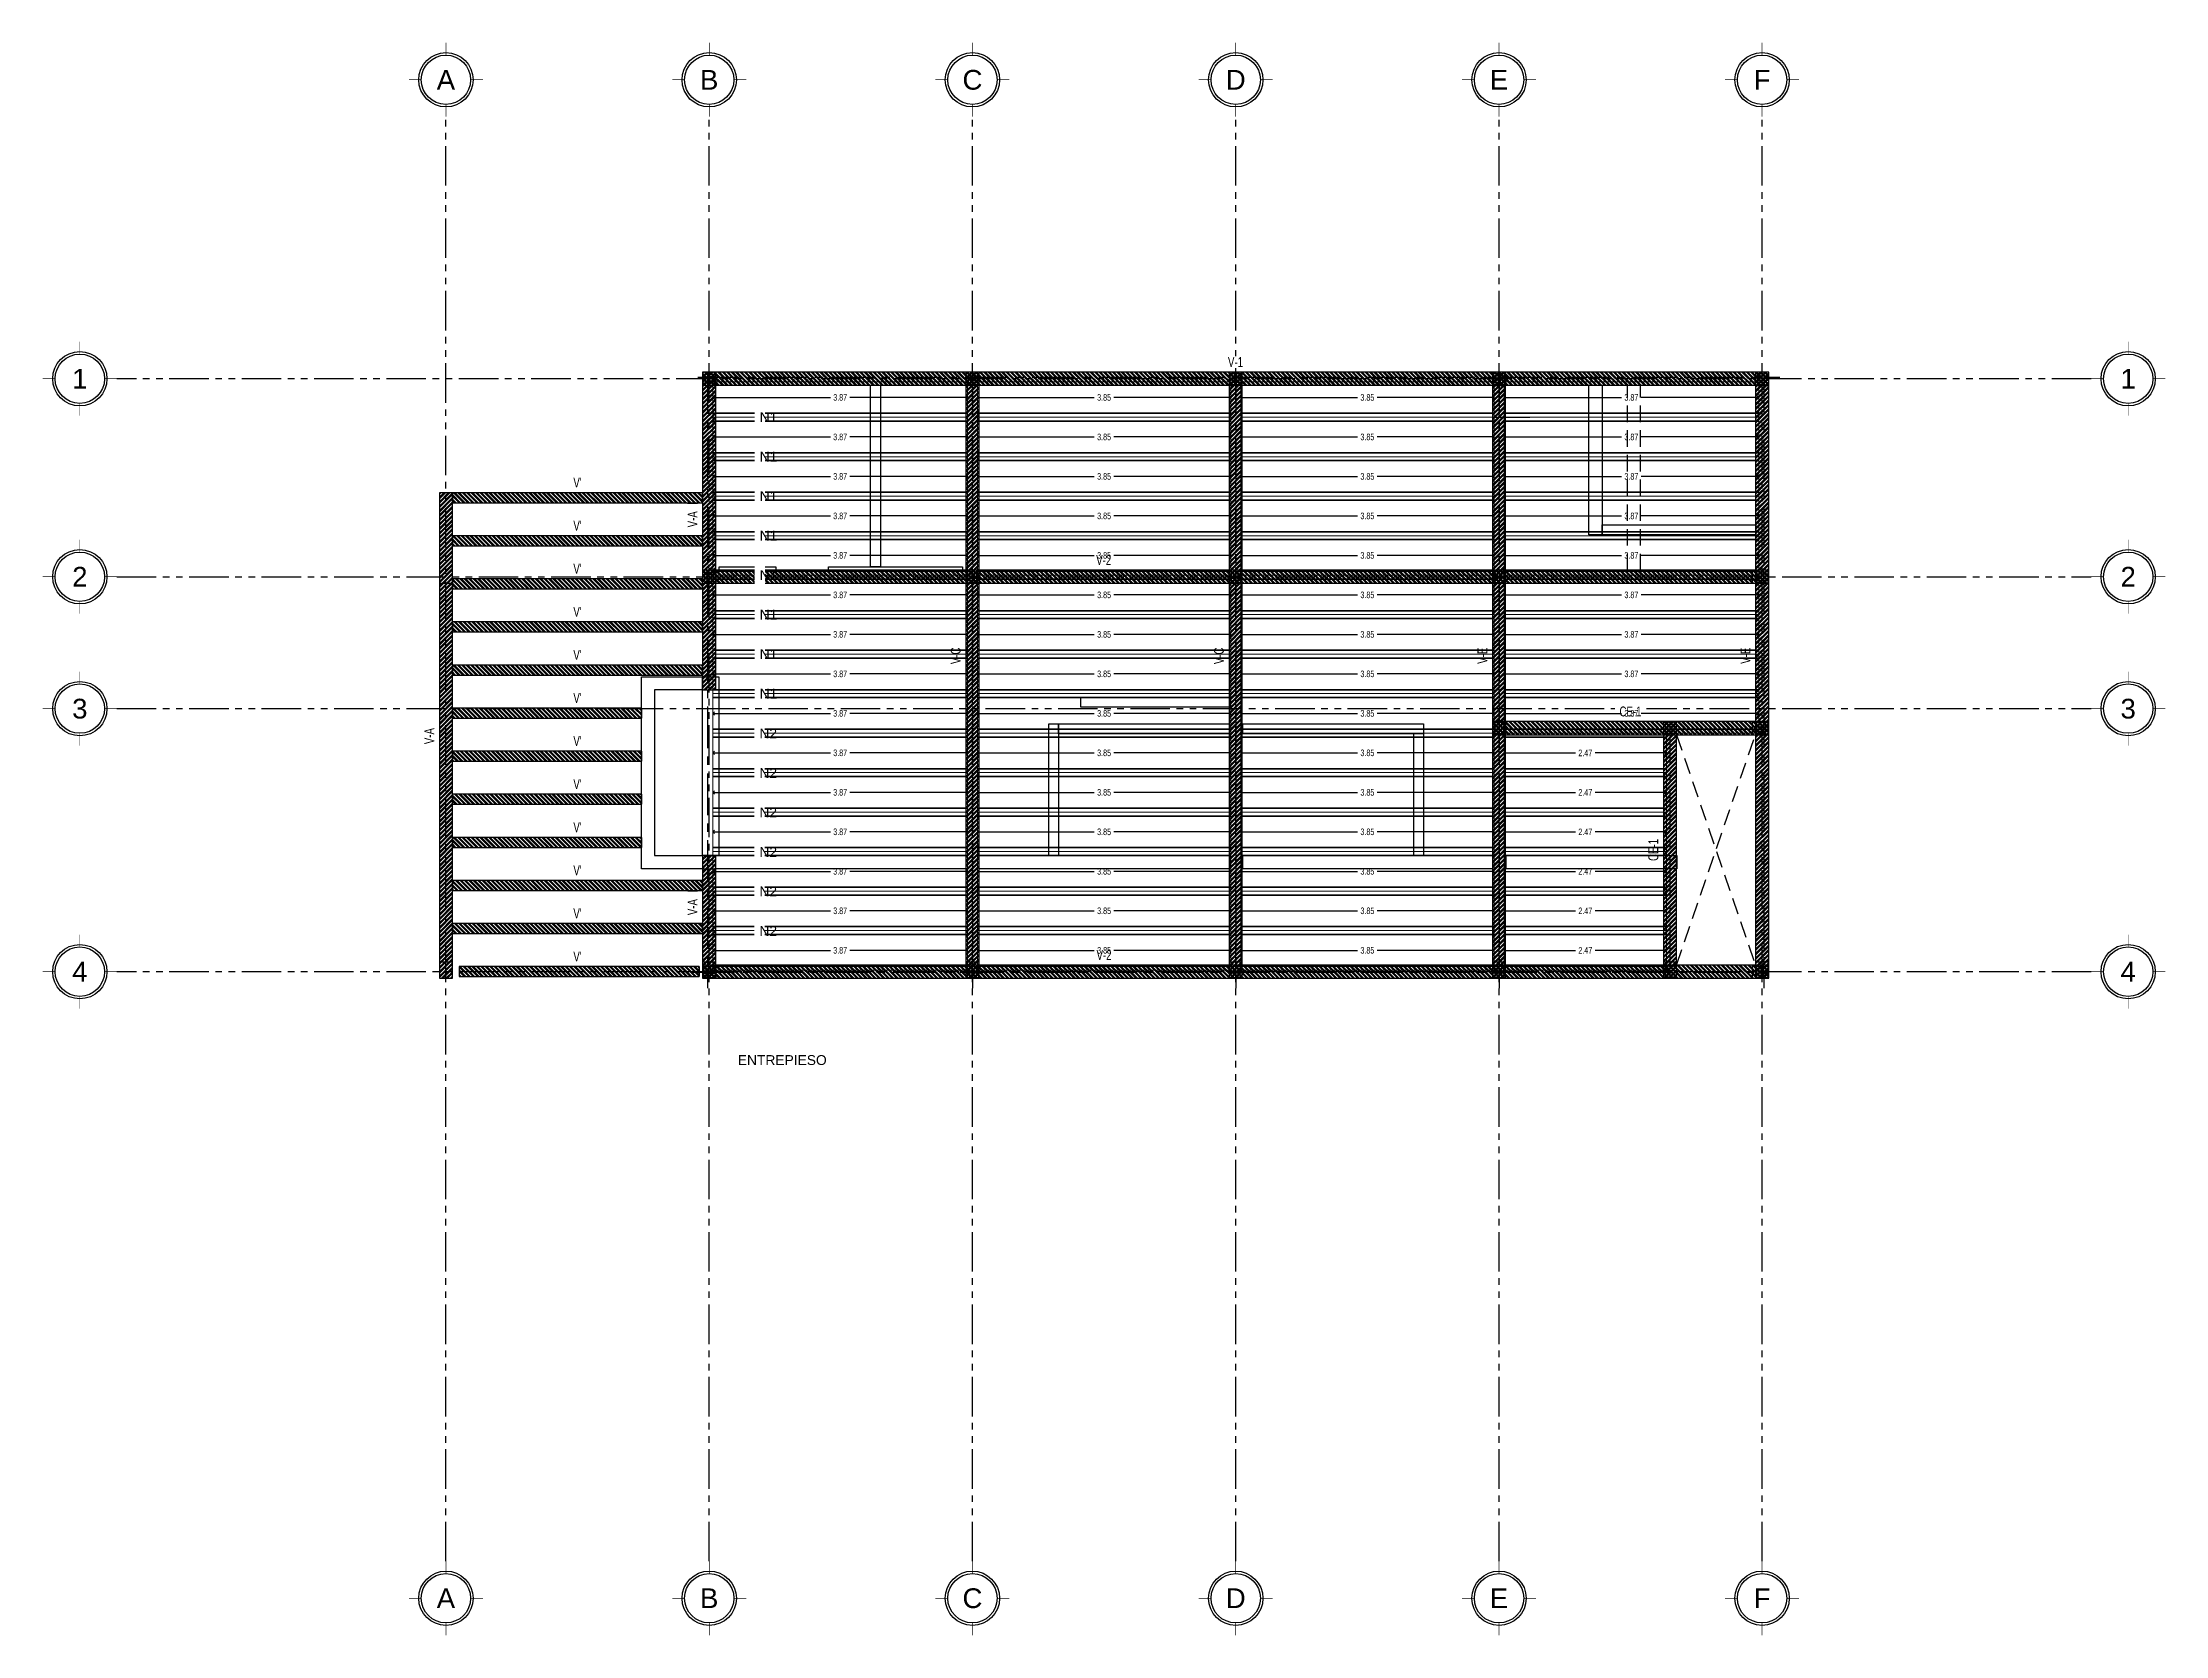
# Model space of a CAD drawing. Header units: millimetres. Extents: x 2248 to 2332, y 0 to 1240.
# Drawn here: x 2290.98 to 2323.23, y 1170.68 to 1194.88 of the extents above; entities that cross this region are included whole.
import ezdxf
from ezdxf.enums import TextEntityAlignment as Align

# ---------------------------------------------------------------- set-up
doc = ezdxf.new("R2010")
doc.units = ezdxf.units.MM
doc.set_wipeout_variables(frame=1)
for name, pattern in [('CENTERX2', [101.6, 63.5, -12.7, 12.7, -12.7]), ('HIDDEN', [0.375, 0.25, -0.125]), ('Xref_Ejes$0$ACAD_ISO05W100', [33, 24, -3, 0, -3, 0, -3]), ('Xref_Losa de Entrepiso$0$HIDDEN', [0.375, 0.25, -0.125])]:
    doc.linetypes.add(name, pattern=pattern)
doc.layers.get('Defpoints').update_dxf_attribs({"color": 8})
for name, color, linetype, lineweight in [('-00 COTAS', 7, 'Continuous', 0), ('00-ACERO', 5, 'Continuous', 0), ('02-MAKROS', 202, 'Continuous', 0), ('02-MAKROS COMP', 212, 'Continuous', 0), ('02-MAKROS-COTAS', 1, 'Continuous', 0), ('e-cadena', 6, 'CENTERX2', 30), ('SECC. NERVADURA', 7, 'Continuous', 20)]:
    doc.layers.add(name, color=color, linetype=linetype, lineweight=lineweight)
for name, color, linetype in [('00-VIGAS', 1, 'Continuous'), ('Xref_Ejes$0$00-EJES', 1, 'Xref_Ejes$0$ACAD_ISO05W100'), ('Xref_Ejes$0$Globo Eje', 1, 'Continuous'), ('Xref_Ejes$0$Texto', 7, 'Continuous'), ('Xref_Losa de Entrepiso$0$Cerramiento', 11, 'Continuous'), ('Xref_Losa de Entrepiso$0$VIGA', 3, 'Continuous')]:
    doc.layers.add(name, color=color, linetype=linetype)
doc.styles.add('DIM2', font='archtitl.shx', dxfattribs={"width": 0.65})
doc.styles.get("Standard").update_dxf_attribs({"font": 'arial.ttf'})
doc.styles.add('Xref_Ejes$0$Arial', font='arial.ttf')
doc.styles.add('Xref_Losa de Entrepiso$0$ARIAL', font='arial.ttf', dxfattribs={"height": 2})
doc.styles.add('Xref_Losa de Entrepiso$0$ROMANS', font='romans.shx', dxfattribs={"width": 0.75})
doc.dimstyles.new('Copy of DIM-GRAL', dxfattribs={"dimscale": 0, "dimtxt": 0.1, "dimasz": 0.05, "dimexe": 0.1, "dimexo": 0.1, "dimgap": 0.05, "dimtad": 0, "dimzin": 0, "dimdsep": 46, "dimtxsty": 'DIM2', "dimblk": 'OPEN90', "dimcen": 0.1, "dimclrd": 1, "dimclre": 8, "dimclrt": 6, "dimadec": 0, "dimazin": 0, "dimtfac": 1, "dimtmove": 0, "dimatfit": 1, "dimldrblk": 'OPEN90', "dimfxl": 1, "dimtolj": 1, "dimtzin": 0, "dimarcsym": 0})
pattern_1 = [(315, (18.321727, 0.05), (0.03367596, 0.03367596), []), (315, (18.321727, 0.02755), (0.03367596, 0.03367596), [])]

msp = doc.modelspace()

# ---------------------------------------------------------------- texts
at = {"layer": 'SECC. NERVADURA', "color": 1, "linetype": 'Continuous', "ltscale": 0.05, "insert": (2301.541, 1179.495), "char_height": 0.15, "width": 4.19648, "attachment_point": 1}
msp.add_mtext('ENTREPIESO', dxfattribs=at)

# ---------------------------------------------------------------- blocks, each defined once
blk = doc.blocks.new('*U41')
at = {"layer": 'Xref_Ejes$0$Globo Eje', "ltscale": 0.025, "const_width": 0.00938}
for points in [[(0, 0.5625), (0, 0.375)], [(-0.375, 0), (-0.5625, 0)], [(0.5625, 0), (0.375, 0)], [(0, -0.375), (0, -0.5625)]]:
    blk.add_lwpolyline(points, dxfattribs=at)
at = {"layer": 'Xref_Ejes$0$Globo Eje', "ltscale": 0.025}
for radius in [0.4125, 0.375]:
    blk.add_circle((0, 0), radius, dxfattribs=at)
at = {"layer": 'Xref_Ejes$0$Texto', "color": 7, "ltscale": 0.025, "style": 'Xref_Ejes$0$Arial'}
blk.add_attdef('EJE', text='', height=0.3, dxfattribs=at).set_placement((0, 0), align=Align.MIDDLE_CENTER)
blk = doc.blocks.new('Xref_Ejes')
at = {"layer": 'Xref_Ejes$0$00-EJES', "ltscale": 0.025}
for p, q in [((0, -8.957), (0, 12.987)), ((4, -8.957), (4, 12.987)), ((8, -8.957), (8, 12.987)), ((12, -8.957), (12, 12.987)), ((16, -8.957), (16, 12.987)), ((19.997, -8.957), (19.997, 12.987)), ((24.997, 9.008), (-5, 9.008)), ((-5, 6), (24.997, 6)), ((-5, 3.996), (24.997, 3.996)), ((24.997, 0), (-5, 0))]:
    blk.add_line(p, q, dxfattribs=at)
for p, values in [((0, 13.55), {'EJE': 'A'}), ((4, 13.55), {'EJE': 'B'}), ((8, 13.55), {'EJE': 'C'}), ((12, 13.55), {'EJE': 'D'}), ((16, 13.55), {'EJE': 'E'}), ((19.997, 13.55), {'EJE': 'F'}), ((-5.562, 9.008), {'EJE': '1'}), ((25.559, 9.008), {'EJE': '1'}), ((-5.562, 6), {'EJE': '2'}), ((25.559, 6), {'EJE': '2'}), ((-5.562, 3.996), {'EJE': '3'}), ((25.559, 3.996), {'EJE': '3'}), ((-5.562, 0), {'EJE': '4'}), ((25.559, 0), {'EJE': '4'}), ((0, -9.519), {'EJE': 'A'}), ((4, -9.519), {'EJE': 'B'}), ((8, -9.519), {'EJE': 'C'}), ((12, -9.519), {'EJE': 'D'}), ((16, -9.519), {'EJE': 'E'}), ((19.997, -9.519), {'EJE': 'F'})]:
    blk.add_blockref('*U41', p, dxfattribs=at).add_auto_attribs(values)
blk = doc.blocks.new('*U22')
at = {"layer": 'Xref_Losa de Entrepiso$0$VIGA', "ltscale": 0.025, "transparency": 33554559}
h = blk.add_hatch(dxfattribs=at)
h.set_pattern_fill('ANSI32', color=250, scale=0.005)
h.set_pattern_definition([(45, (-0.05, 7.285453), (-0.03367596, 0.03367596), []), (45, (-0.02755, 7.285453), (-0.03367596, 0.03367596), [])])
h.paths.add_polyline_path([(-0.125, 8.958), (-0.125, -0.25), (0.075, -0.25), (0.075, 8.958)])
at = {"layer": 'Defpoints', "ltscale": 0.025}
for p, q in [((-0.125, 8.808), (0.075, 8.808)), ((-0.125, 0), (0.075, 0))]:
    blk.add_line(p, q, dxfattribs=at)
at = {"layer": 'Xref_Losa de Entrepiso$0$VIGA', "ltscale": 0.025}
for p, q in [((0.075, 8.958), (-0.125, 8.958)), ((-0.125, 8.958), (-0.125, -0.25)), ((0.075, -0.25), (0.075, 8.958)), ((-0.125, -0.25), (0.075, -0.25))]:
    blk.add_line(p, q, dxfattribs=at)
at = {"layer": 'Defpoints', "color": 30, "ltscale": 0.025, "style": 'Xref_Losa de Entrepiso$0$ROMANS', "width": 0.7, "flags": 2}
blk.add_attdef('ANCHO', text='', height=0.03, dxfattribs=at).set_placement((-0.05, 8.732), align=Align.MIDDLE_CENTER)
blk.add_attdef('LONGITUD', text='', height=0.05, rotation=90, dxfattribs=at).set_placement((-0.05, 0.225), align=Align.MIDDLE_CENTER)
at = {"layer": 'Xref_Losa de Entrepiso$0$VIGA', "ltscale": 0.025, "style": 'Xref_Losa de Entrepiso$0$ARIAL', "width": 0.7, "flags": 8}
blk.add_attdef('V-00', text='', height=0.15, rotation=90, dxfattribs=at).set_placement((-0.28, 4.649), align=Align.MIDDLE_CENTER)
at = {"color": 8, "linetype": 'Xref_Losa de Entrepiso$0$HIDDEN'}
blk.add_wipeout([(-0.354, 4.413), (-0.367, 4.425), (-0.367, 4.875), (-0.354, 4.888), (-0.204, 4.888), (-0.192, 4.875), (-0.192, 4.425), (-0.204, 4.413)], dxfattribs=at).dxf.layer = 'Defpoints'
blk = doc.blocks.new('*U23')
at = {"layer": 'Xref_Losa de Entrepiso$0$VIGA', "ltscale": 0.025, "transparency": 33554559}
h = blk.add_hatch(dxfattribs=at)
h.set_pattern_fill('ANSI32', color=250, scale=0.005, angle=-90)
h.set_pattern_definition(pattern_1)
h.paths.add_polyline_path([(15.997, 0.125), (-0.2, 0.125), (-0.2, -0.075), (15.997, -0.075)])
at = {"layer": 'Defpoints', "ltscale": 0.025}
for p, q in [((0, 0.125), (0, -0.075)), ((15.748, 0.125), (15.748, -0.075))]:
    blk.add_line(p, q, dxfattribs=at)
at = {"layer": 'Xref_Losa de Entrepiso$0$VIGA', "ltscale": 0.025}
for p, q in [((-0.2, 0.125), (-0.2, -0.075)), ((15.997, 0.125), (-0.2, 0.125)), ((15.997, -0.075), (15.997, 0.125)), ((-0.2, -0.075), (15.997, -0.075))]:
    blk.add_line(p, q, dxfattribs=at)
at = {"layer": 'Defpoints', "color": 30, "ltscale": 0.025, "style": 'Xref_Losa de Entrepiso$0$ROMANS', "width": 0.7, "flags": 2}
blk.add_attdef('LONGITUD', text='', height=0.05, dxfattribs=at).set_placement((0.225, 0.05), align=Align.MIDDLE_CENTER)
blk.add_attdef('ANCHO', text='', height=0.03, rotation=270, dxfattribs=at).set_placement((15.672, 0.05), align=Align.MIDDLE_CENTER)
at = {"layer": 'Xref_Losa de Entrepiso$0$VIGA', "ltscale": 0.025, "style": 'Xref_Losa de Entrepiso$0$ARIAL', "width": 0.7, "flags": 8}
blk.add_attdef('V-00', text='', height=0.15, dxfattribs=at).set_placement((5.899, 0.278), align=Align.MIDDLE_CENTER)
at = {"color": 8, "linetype": 'Xref_Losa de Entrepiso$0$HIDDEN'}
blk.add_wipeout([(5.663, 0.353), (5.675, 0.365), (6.125, 0.365), (6.138, 0.353), (6.138, 0.203), (6.125, 0.19), (5.675, 0.19), (5.663, 0.203)], dxfattribs=at).dxf.layer = 'Defpoints'
blk = doc.blocks.new('*U24')
at = {"layer": 'Xref_Losa de Entrepiso$0$VIGA', "ltscale": 0.025, "transparency": 33554559}
h = blk.add_hatch(dxfattribs=at)
h.set_pattern_fill('ANSI32', color=250, scale=0.005, angle=-90)
h.set_pattern_definition([(315, (18.32673, 0.05), (0.03367596, 0.03367596), []), (315, (18.32673, 0.02755), (0.03367596, 0.03367596), [])])
h.paths.add_polyline_path([(15.997, 0.125), (-0.2, 0.125), (-0.2, -0.075), (15.997, -0.075)])
at = {"layer": 'Defpoints', "ltscale": 0.025}
for p, q in [((0, 0.125), (0, -0.075)), ((15.747, 0.125), (15.747, -0.075))]:
    blk.add_line(p, q, dxfattribs=at)
at = {"layer": 'Xref_Losa de Entrepiso$0$VIGA', "ltscale": 0.025}
for p, q in [((-0.2, 0.125), (-0.2, -0.075)), ((15.997, 0.125), (-0.2, 0.125)), ((15.997, -0.075), (15.997, 0.125)), ((-0.2, -0.075), (15.997, -0.075))]:
    blk.add_line(p, q, dxfattribs=at)
at = {"layer": 'Defpoints', "color": 30, "ltscale": 0.025, "style": 'Xref_Losa de Entrepiso$0$ROMANS', "width": 0.7, "flags": 2}
blk.add_attdef('LONGITUD', text='', height=0.05, dxfattribs=at).set_placement((0.225, 0.05), align=Align.MIDDLE_CENTER)
blk.add_attdef('ANCHO', text='', height=0.03, rotation=270, dxfattribs=at).set_placement((15.671, 0.05), align=Align.MIDDLE_CENTER)
at = {"layer": 'Xref_Losa de Entrepiso$0$VIGA', "ltscale": 0.025, "style": 'Xref_Losa de Entrepiso$0$ARIAL', "width": 0.7, "flags": 8}
blk.add_attdef('V-00', text='', height=0.15, dxfattribs=at).set_placement((5.894, 0.278), align=Align.MIDDLE_CENTER)
at = {"color": 8, "linetype": 'Xref_Losa de Entrepiso$0$HIDDEN'}
blk.add_wipeout([(5.657, 0.353), (5.67, 0.365), (6.12, 0.365), (6.132, 0.353), (6.132, 0.203), (6.12, 0.19), (5.67, 0.19), (5.657, 0.203)], dxfattribs=at).dxf.layer = 'Defpoints'
blk = doc.blocks.new('*U25')
at = {"layer": 'Xref_Losa de Entrepiso$0$VIGA', "ltscale": 0.025, "transparency": 33554559}
h = blk.add_hatch(dxfattribs=at)
h.set_pattern_fill('ANSI32', color=250, scale=0.005)
h.set_pattern_definition([(45, (-0.05, 7.285453), (-0.03367596, 0.03367596), []), (45, (-0.02755, 7.285453), (-0.03367596, 0.03367596), [])])
h.paths.add_polyline_path([(-0.125, 8.958), (-0.125, -0.25), (0.075, -0.25), (0.075, 8.958)])
at = {"layer": 'Defpoints', "ltscale": 0.025}
for p, q in [((-0.125, 8.808), (0.075, 8.808)), ((-0.125, 0), (0.075, 0))]:
    blk.add_line(p, q, dxfattribs=at)
at = {"layer": 'Xref_Losa de Entrepiso$0$VIGA', "ltscale": 0.025}
for p, q in [((0.075, 8.958), (-0.125, 8.958)), ((-0.125, 8.958), (-0.125, -0.25)), ((0.075, -0.25), (0.075, 8.958)), ((-0.125, -0.25), (0.075, -0.25))]:
    blk.add_line(p, q, dxfattribs=at)
at = {"layer": 'Defpoints', "color": 30, "ltscale": 0.025, "style": 'Xref_Losa de Entrepiso$0$ROMANS', "width": 0.7, "flags": 2}
blk.add_attdef('ANCHO', text='', height=0.03, dxfattribs=at).set_placement((-0.05, 8.732), align=Align.MIDDLE_CENTER)
blk.add_attdef('LONGITUD', text='', height=0.05, rotation=90, dxfattribs=at).set_placement((-0.05, 0.225), align=Align.MIDDLE_CENTER)
at = {"layer": 'Xref_Losa de Entrepiso$0$VIGA', "ltscale": 0.025, "style": 'Xref_Losa de Entrepiso$0$ARIAL', "width": 0.7, "flags": 8}
blk.add_attdef('V-00', text='', height=0.15, rotation=90, dxfattribs=at).set_placement((-0.28, 4.649), align=Align.MIDDLE_CENTER)
at = {"color": 8, "linetype": 'Xref_Losa de Entrepiso$0$HIDDEN'}
blk.add_wipeout([(-0.354, 4.413), (-0.367, 4.425), (-0.367, 4.875), (-0.354, 4.888), (-0.204, 4.888), (-0.192, 4.875), (-0.192, 4.425), (-0.204, 4.413)], dxfattribs=at).dxf.layer = 'Defpoints'
blk = doc.blocks.new('*U26')
at = {"layer": 'Xref_Losa de Entrepiso$0$VIGA', "ltscale": 0.025, "transparency": 33554559}
h = blk.add_hatch(dxfattribs=at)
h.set_pattern_fill('ANSI32', color=250, scale=0.005)
h.set_pattern_definition([(45, (-0.05, 7.287507), (-0.03367596, 0.03367596), []), (45, (-0.02755, 7.287507), (-0.03367596, 0.03367596), [])])
h.paths.add_polyline_path([(-0.125, 8.96), (-0.125, -0.248), (0.075, -0.248), (0.075, 8.96)])
at = {"layer": 'Defpoints', "ltscale": 0.025}
for p, q in [((-0.125, 8.76), (0.075, 8.76)), ((-0.125, 0), (0.075, 0))]:
    blk.add_line(p, q, dxfattribs=at)
at = {"layer": 'Xref_Losa de Entrepiso$0$VIGA', "ltscale": 0.025}
for p, q in [((0.075, 8.96), (-0.125, 8.96)), ((-0.125, 8.96), (-0.125, -0.248)), ((0.075, -0.248), (0.075, 8.96)), ((-0.125, -0.248), (0.075, -0.248))]:
    blk.add_line(p, q, dxfattribs=at)
at = {"layer": 'Defpoints', "color": 30, "ltscale": 0.025, "style": 'Xref_Losa de Entrepiso$0$ROMANS', "width": 0.7, "flags": 2}
blk.add_attdef('ANCHO', text='', height=0.03, dxfattribs=at).set_placement((-0.05, 8.684), align=Align.MIDDLE_CENTER)
blk.add_attdef('LONGITUD', text='', height=0.05, rotation=90, dxfattribs=at).set_placement((-0.05, 0.225), align=Align.MIDDLE_CENTER)
at = {"layer": 'Xref_Losa de Entrepiso$0$VIGA', "ltscale": 0.025, "style": 'Xref_Losa de Entrepiso$0$ARIAL', "width": 0.7, "flags": 8}
blk.add_attdef('V-00', text='', height=0.15, rotation=90, dxfattribs=at).set_placement((-0.278, 4.651), align=Align.MIDDLE_CENTER)
at = {"color": 8, "linetype": 'Xref_Losa de Entrepiso$0$HIDDEN'}
blk.add_wipeout([(-0.352, 4.415), (-0.365, 4.427), (-0.365, 4.877), (-0.352, 4.89), (-0.202, 4.89), (-0.19, 4.877), (-0.19, 4.427), (-0.202, 4.415)], dxfattribs=at).dxf.layer = 'Defpoints'
blk = doc.blocks.new('*U27')
at = {"layer": 'Xref_Losa de Entrepiso$0$VIGA', "ltscale": 0.025, "transparency": 33554559}
h = blk.add_hatch(dxfattribs=at)
h.set_pattern_fill('ANSI32', color=250, scale=0.005)
h.set_pattern_definition([(45, (-0.05, 7.2834), (-0.03367596, 0.03367596), []), (45, (-0.02755, 7.2834), (-0.03367596, 0.03367596), [])])
h.paths.add_polyline_path([(-0.125, 8.958), (-0.125, -0.25), (0.075, -0.25), (0.075, 8.958)])
at = {"layer": 'Defpoints', "ltscale": 0.025}
for p, q in [((-0.125, 8.758), (0.075, 8.758)), ((-0.125, 0), (0.075, 0))]:
    blk.add_line(p, q, dxfattribs=at)
at = {"layer": 'Xref_Losa de Entrepiso$0$VIGA', "ltscale": 0.025}
for p, q in [((0.075, 8.958), (-0.125, 8.958)), ((-0.125, 8.958), (-0.125, -0.25)), ((0.075, -0.25), (0.075, 8.958)), ((-0.125, -0.25), (0.075, -0.25))]:
    blk.add_line(p, q, dxfattribs=at)
at = {"layer": 'Defpoints', "color": 30, "ltscale": 0.025, "style": 'Xref_Losa de Entrepiso$0$ROMANS', "width": 0.7, "flags": 2}
blk.add_attdef('ANCHO', text='', height=0.03, dxfattribs=at).set_placement((-0.05, 8.682), align=Align.MIDDLE_CENTER)
blk.add_attdef('LONGITUD', text='', height=0.05, rotation=90, dxfattribs=at).set_placement((-0.05, 0.225), align=Align.MIDDLE_CENTER)
at = {"layer": 'Xref_Losa de Entrepiso$0$VIGA', "ltscale": 0.025, "style": 'Xref_Losa de Entrepiso$0$ARIAL', "width": 0.7, "flags": 8}
blk.add_attdef('V-00', text='', height=0.15, rotation=90, dxfattribs=at).set_placement((-0.278, 4.649), align=Align.MIDDLE_CENTER)
at = {"color": 8, "linetype": 'Xref_Losa de Entrepiso$0$HIDDEN'}
blk.add_wipeout([(-0.352, 4.413), (-0.365, 4.425), (-0.365, 4.875), (-0.352, 4.888), (-0.202, 4.888), (-0.19, 4.875), (-0.19, 4.425), (-0.202, 4.413)], dxfattribs=at).dxf.layer = 'Defpoints'
blk = doc.blocks.new('*U28')
at = {"layer": 'Xref_Losa de Entrepiso$0$VIGA', "ltscale": 0.025, "transparency": 33554559}
h = blk.add_hatch(dxfattribs=at)
h.set_pattern_fill('ANSI32', color=250, scale=0.005, angle=-90)
h.set_pattern_definition([(315, (14.376727, 0.05), (0.03367596, 0.03367596), []), (315, (14.376727, 0.02755), (0.03367596, 0.03367596), [])])
h.paths.add_polyline_path([(15.997, 0.125), (-0.2, 0.125), (-0.2, -0.075), (15.997, -0.075)])
at = {"layer": 'Defpoints', "ltscale": 0.025}
for p, q in [((0, 0.125), (0, -0.075)), ((15.797, 0.125), (15.797, -0.075))]:
    blk.add_line(p, q, dxfattribs=at)
at = {"layer": 'Xref_Losa de Entrepiso$0$VIGA', "ltscale": 0.025}
for p, q in [((-0.2, 0.125), (-0.2, -0.075)), ((15.997, 0.125), (-0.2, 0.125)), ((15.997, -0.075), (15.997, 0.125)), ((-0.2, -0.075), (15.997, -0.075))]:
    blk.add_line(p, q, dxfattribs=at)
at = {"layer": 'Defpoints', "color": 30, "ltscale": 0.025, "style": 'Xref_Losa de Entrepiso$0$ROMANS', "width": 0.7, "flags": 2}
blk.add_attdef('LONGITUD', text='', height=0.05, dxfattribs=at).set_placement((0.225, 0.05), align=Align.MIDDLE_CENTER)
blk.add_attdef('ANCHO', text='', height=0.03, rotation=270, dxfattribs=at).set_placement((15.721, 0.05), align=Align.MIDDLE_CENTER)
at = {"layer": 'Xref_Losa de Entrepiso$0$VIGA', "ltscale": 0.025, "style": 'Xref_Losa de Entrepiso$0$ARIAL', "width": 0.7, "flags": 8}
blk.add_attdef('V-00', text='', height=0.15, dxfattribs=at).set_placement((7.896, 0.278), align=Align.MIDDLE_CENTER)
at = {"color": 8, "linetype": 'Xref_Losa de Entrepiso$0$HIDDEN'}
blk.add_wipeout([(7.66, 0.353), (7.673, 0.365), (8.123, 0.365), (8.135, 0.353), (8.135, 0.203), (8.123, 0.19), (7.673, 0.19), (7.66, 0.203)], dxfattribs=at).dxf.layer = 'Defpoints'
blk = doc.blocks.new('*U29')
at = {"layer": 'Xref_Losa de Entrepiso$0$VIGA', "ltscale": 0.025, "transparency": 33554559}
h = blk.add_hatch(dxfattribs=at)
h.set_pattern_fill('ANSI32', color=250, scale=0.005)
h.set_pattern_definition([(45, (-0.05, -0.06063), (-0.033676, 0.033676), []), (45, (-0.02755, -0.06063), (-0.033676, 0.033676), [])])
h.paths.add_polyline_path([(-0.125, 1.612), (-0.125, -0.25), (0.075, -0.25), (0.075, 1.612)])
at = {"layer": 'Defpoints', "ltscale": 0.025}
for p, q in [((-0.125, 1.412), (0.075, 1.412)), ((-0.125, 0), (0.075, 0))]:
    blk.add_line(p, q, dxfattribs=at)
at = {"layer": 'Xref_Losa de Entrepiso$0$VIGA', "ltscale": 0.025}
for p, q in [((0.075, 1.612), (-0.125, 1.612)), ((-0.125, 1.612), (-0.125, -0.25)), ((0.075, -0.25), (0.075, 1.612)), ((-0.125, -0.25), (0.075, -0.25))]:
    blk.add_line(p, q, dxfattribs=at)
at = {"layer": 'Defpoints', "color": 30, "ltscale": 0.025, "style": 'Xref_Losa de Entrepiso$0$ROMANS', "width": 0.7, "flags": 2}
blk.add_attdef('ANCHO', text='', height=0.03, dxfattribs=at).set_placement((-0.05, 1.336), align=Align.MIDDLE_CENTER)
blk.add_attdef('LONGITUD', text='', height=0.05, rotation=90, dxfattribs=at).set_placement((-0.05, 0.225), align=Align.MIDDLE_CENTER)
at = {"layer": 'Xref_Losa de Entrepiso$0$VIGA', "ltscale": 0.025, "style": 'Xref_Losa de Entrepiso$0$ARIAL', "width": 0.7, "flags": 8}
blk.add_attdef('V-00', text='', height=0.15, rotation=90, dxfattribs=at).set_placement((-0.278, 0.831), align=Align.MIDDLE_CENTER)
at = {"color": 8, "linetype": 'Xref_Losa de Entrepiso$0$HIDDEN'}
blk.add_wipeout([(-0.352, 0.595), (-0.365, 0.607), (-0.365, 1.057), (-0.352, 1.07), (-0.202, 1.07), (-0.19, 1.057), (-0.19, 0.607), (-0.202, 0.595)], dxfattribs=at).dxf.layer = 'Defpoints'
blk = doc.blocks.new('*U30')
at = {"layer": 'Xref_Losa de Entrepiso$0$VIGA', "ltscale": 0.025, "transparency": 33554559}
h = blk.add_hatch(dxfattribs=at)
h.set_pattern_fill('ANSI32', color=250, scale=0.005)
h.set_pattern_definition([(45, (-0.05, -0.01063), (-0.03367596, 0.03367596), []), (45, (-0.02755, -0.01063), (-0.03367596, 0.03367596), [])])
h.paths.add_polyline_path([(-0.125, 4.629), (-0.125, -0.2), (0.075, -0.2), (0.075, 4.629)])
at = {"layer": 'Defpoints', "ltscale": 0.025}
for p, q in [((-0.125, 4.429), (0.075, 4.429)), ((-0.125, 0), (0.075, 0))]:
    blk.add_line(p, q, dxfattribs=at)
at = {"layer": 'Xref_Losa de Entrepiso$0$VIGA', "ltscale": 0.025}
for p, q in [((0.075, 4.629), (-0.125, 4.629)), ((-0.125, 4.629), (-0.125, -0.2)), ((0.075, -0.2), (0.075, 4.629)), ((-0.125, -0.2), (0.075, -0.2))]:
    blk.add_line(p, q, dxfattribs=at)
at = {"layer": 'Defpoints', "color": 30, "ltscale": 0.025, "style": 'Xref_Losa de Entrepiso$0$ROMANS', "width": 0.7, "flags": 2}
blk.add_attdef('ANCHO', text='', height=0.03, dxfattribs=at).set_placement((-0.05, 4.353), align=Align.MIDDLE_CENTER)
blk.add_attdef('LONGITUD', text='', height=0.05, rotation=90, dxfattribs=at).set_placement((-0.05, 0.225), align=Align.MIDDLE_CENTER)
at = {"layer": 'Xref_Losa de Entrepiso$0$VIGA', "ltscale": 0.025, "style": 'Xref_Losa de Entrepiso$0$ARIAL', "width": 0.7, "flags": 8}
blk.add_attdef('V-00', text='', height=0.15, rotation=90, dxfattribs=at).set_placement((-0.278, 2.393), align=Align.MIDDLE_CENTER)
at = {"color": 8, "linetype": 'Xref_Losa de Entrepiso$0$HIDDEN'}
blk.add_wipeout([(-0.353, 2.157), (-0.365, 2.17), (-0.365, 2.62), (-0.353, 2.632), (-0.202, 2.632), (-0.19, 2.62), (-0.19, 2.17), (-0.202, 2.157)], dxfattribs=at).dxf.layer = 'Defpoints'
blk = doc.blocks.new('*U31')
at = {"layer": 'Xref_Losa de Entrepiso$0$VIGA', "ltscale": 0.025, "transparency": 33554559}
h = blk.add_hatch(dxfattribs=at)
h.set_pattern_fill('ANSI32', color=250, scale=0.005)
h.set_pattern_definition([(45, (-0.05, 5.454467), (-0.03367596, 0.03367596), []), (45, (-0.02755, 5.454467), (-0.03367596, 0.03367596), [])])
h.paths.add_polyline_path([(-0.125, 7.127), (-0.125, -0.25), (0.075, -0.25), (0.075, 7.127)])
at = {"layer": 'Defpoints', "ltscale": 0.025}
for p, q in [((-0.125, 5.75), (0.075, 5.75)), ((-0.125, 0), (0.075, 0))]:
    blk.add_line(p, q, dxfattribs=at)
at = {"layer": 'Xref_Losa de Entrepiso$0$VIGA', "ltscale": 0.025}
for p, q in [((0.075, 7.127), (-0.125, 7.127)), ((-0.125, 7.127), (-0.125, -0.25)), ((0.075, -0.25), (0.075, 7.127)), ((-0.125, -0.25), (0.075, -0.25))]:
    blk.add_line(p, q, dxfattribs=at)
at = {"layer": 'Defpoints', "color": 30, "ltscale": 0.025, "style": 'Xref_Losa de Entrepiso$0$ROMANS', "width": 0.7, "flags": 2}
blk.add_attdef('ANCHO', text='', height=0.03, dxfattribs=at).set_placement((-0.05, 5.674), align=Align.MIDDLE_CENTER)
blk.add_attdef('LONGITUD', text='', height=0.05, rotation=90, dxfattribs=at).set_placement((-0.05, 0.225), align=Align.MIDDLE_CENTER)
at = {"layer": 'Xref_Losa de Entrepiso$0$VIGA', "ltscale": 0.025, "style": 'Xref_Losa de Entrepiso$0$ARIAL', "width": 0.7, "flags": 8}
blk.add_attdef('V-00', text='', height=0.15, rotation=90, dxfattribs=at).set_placement((-0.278, 3.429), align=Align.MIDDLE_CENTER)
at = {"color": 8, "linetype": 'Xref_Losa de Entrepiso$0$HIDDEN'}
blk.add_wipeout([(-0.352, 3.193), (-0.365, 3.205), (-0.365, 3.655), (-0.352, 3.668), (-0.202, 3.668), (-0.19, 3.655), (-0.19, 3.205), (-0.202, 3.193)], dxfattribs=at).dxf.layer = 'Defpoints'
blk = doc.blocks.new('*U36')
at = {"layer": 'Xref_Losa de Entrepiso$0$VIGA', "ltscale": 0.025, "transparency": 33554559}
h = blk.add_hatch(dxfattribs=at)
h.set_pattern_fill('ANSI32', color=250, scale=0.005)
h.set_pattern_definition([(45, (-0.0024, 2.375013), (-0.033676, 0.033676), []), (45, (0.02005, 2.375013), (-0.033676, 0.033676), [])])
h.paths.add_polyline_path([(-0.077, 3.8), (-0.077, 0), (0.075, 0), (0.075, 3.8)])
at = {"layer": 'Defpoints', "ltscale": 0.025}
for p, q in [((-0.077, 3.8), (0.075, 3.8)), ((-0.077, 0), (0.075, 0))]:
    blk.add_line(p, q, dxfattribs=at)
at = {"layer": 'Xref_Losa de Entrepiso$0$VIGA', "ltscale": 0.025}
for p, q in [((0.075, 3.8), (-0.077, 3.8)), ((-0.077, 3.8), (-0.077, 0)), ((0.075, 0), (0.075, 3.8)), ((-0.077, 0), (0.075, 0))]:
    blk.add_line(p, q, dxfattribs=at)
at = {"layer": 'Defpoints', "color": 30, "ltscale": 0.025, "style": 'Xref_Losa de Entrepiso$0$ROMANS', "width": 0.7, "flags": 2}
blk.add_attdef('ANCHO', text='', height=0.03, dxfattribs=at).set_placement((-0.002, 3.724), align=Align.MIDDLE_CENTER)
blk.add_attdef('LONGITUD', text='', height=0.05, rotation=90, dxfattribs=at).set_placement((-0.002, 0.225), align=Align.MIDDLE_CENTER)
at = {"layer": 'Xref_Losa de Entrepiso$0$VIGA', "ltscale": 0.025, "style": 'Xref_Losa de Entrepiso$0$ARIAL', "width": 0.7, "flags": 8}
blk.add_attdef('V-00', text='', height=0.15, rotation=90, dxfattribs=at).set_placement((-0.23, 1.899), align=Align.MIDDLE_CENTER)
at = {"color": 8, "linetype": 'Xref_Losa de Entrepiso$0$HIDDEN'}
blk.add_wipeout([(-0.305, 1.663), (-0.317, 1.675), (-0.317, 2.125), (-0.305, 2.138), (-0.155, 2.138), (-0.142, 2.125), (-0.142, 1.675), (-0.155, 1.663)], dxfattribs=at).dxf.layer = 'Defpoints'
blk = doc.blocks.new('*U38')
at = {"layer": 'Xref_Losa de Entrepiso$0$VIGA', "ltscale": 0.025, "transparency": 33554559}
h = blk.add_hatch(dxfattribs=at)
h.set_pattern_fill('ANSI32', color=250, scale=0.005)
h.set_pattern_definition([(45, (-0.0024, 1.44494), (-0.033676, 0.033676), []), (45, (0.02005, 1.44494), (-0.033676, 0.033676), [])])
h.paths.add_polyline_path([(-0.077, 2.87), (-0.077, 0), (0.075, 0), (0.075, 2.87)])
at = {"layer": 'Defpoints', "ltscale": 0.025}
for p, q in [((-0.077, 2.87), (0.075, 2.87)), ((-0.077, 0), (0.075, 0))]:
    blk.add_line(p, q, dxfattribs=at)
at = {"layer": 'Xref_Losa de Entrepiso$0$VIGA', "ltscale": 0.025}
for p, q in [((0.075, 2.87), (-0.077, 2.87)), ((-0.077, 2.87), (-0.077, 0)), ((0.075, 0), (0.075, 2.87)), ((-0.077, 0), (0.075, 0))]:
    blk.add_line(p, q, dxfattribs=at)
at = {"layer": 'Defpoints', "color": 30, "ltscale": 0.025, "style": 'Xref_Losa de Entrepiso$0$ROMANS', "width": 0.7, "flags": 2}
blk.add_attdef('ANCHO', text='', height=0.03, dxfattribs=at).set_placement((-0.002, 2.794), align=Align.MIDDLE_CENTER)
blk.add_attdef('LONGITUD', text='', height=0.05, rotation=90, dxfattribs=at).set_placement((-0.002, 0.225), align=Align.MIDDLE_CENTER)
at = {"layer": 'Xref_Losa de Entrepiso$0$VIGA', "ltscale": 0.025, "style": 'Xref_Losa de Entrepiso$0$ARIAL', "width": 0.7, "flags": 8}
blk.add_attdef('V-00', text='', height=0.15, rotation=90, dxfattribs=at).set_placement((-0.23, 1.899), align=Align.MIDDLE_CENTER)
at = {"color": 8, "linetype": 'Xref_Losa de Entrepiso$0$HIDDEN'}
blk.add_wipeout([(-0.305, 1.663), (-0.317, 1.675), (-0.317, 2.125), (-0.305, 2.138), (-0.155, 2.138), (-0.142, 2.125), (-0.142, 1.675), (-0.155, 1.663)], dxfattribs=at).dxf.layer = 'Defpoints'
blk = doc.blocks.new('*U37')
at = {"layer": 'Xref_Losa de Entrepiso$0$VIGA', "ltscale": 0.025, "transparency": 33554559}
h = blk.add_hatch(dxfattribs=at)
h.set_pattern_fill('ANSI32', color=250, scale=0.005)
h.set_pattern_definition([(45, (-0.0024, 2.325013), (-0.033676, 0.033676), []), (45, (0.02005, 2.325013), (-0.033676, 0.033676), [])])
h.paths.add_polyline_path([(-0.077, 3.65), (-0.077, 0), (0.075, 0), (0.075, 3.65)])
at = {"layer": 'Defpoints', "ltscale": 0.025}
for p, q in [((-0.077, 3.65), (0.075, 3.65)), ((-0.077, 0), (0.075, 0))]:
    blk.add_line(p, q, dxfattribs=at)
at = {"layer": 'Xref_Losa de Entrepiso$0$VIGA', "ltscale": 0.025}
for p, q in [((0.075, 3.65), (-0.077, 3.65)), ((-0.077, 3.65), (-0.077, 0)), ((0.075, 0), (0.075, 3.65)), ((-0.077, 0), (0.075, 0))]:
    blk.add_line(p, q, dxfattribs=at)
at = {"layer": 'Defpoints', "color": 30, "ltscale": 0.025, "style": 'Xref_Losa de Entrepiso$0$ROMANS', "width": 0.7, "flags": 2}
blk.add_attdef('ANCHO', text='', height=0.03, dxfattribs=at).set_placement((-0.002, 3.574), align=Align.MIDDLE_CENTER)
blk.add_attdef('LONGITUD', text='', height=0.05, rotation=90, dxfattribs=at).set_placement((-0.002, 0.225), align=Align.MIDDLE_CENTER)
at = {"layer": 'Xref_Losa de Entrepiso$0$VIGA', "ltscale": 0.025, "style": 'Xref_Losa de Entrepiso$0$ARIAL', "width": 0.7, "flags": 8}
blk.add_attdef('V-00', text='', height=0.15, rotation=90, dxfattribs=at).set_placement((-0.23, 1.799), align=Align.MIDDLE_CENTER)
at = {"color": 8, "linetype": 'Xref_Losa de Entrepiso$0$HIDDEN'}
blk.add_wipeout([(-0.305, 1.563), (-0.317, 1.575), (-0.317, 2.025), (-0.305, 2.038), (-0.155, 2.038), (-0.142, 2.025), (-0.142, 1.575), (-0.155, 1.563)], dxfattribs=at).dxf.layer = 'Defpoints'
blk = doc.blocks.new('*U161')
at = {"layer": 'Xref_Losa de Entrepiso$0$VIGA', "ltscale": 0.025, "transparency": 33554559}
h = blk.add_hatch(dxfattribs=at)
h.set_pattern_fill('ANSI32', color=250, scale=0.005)
h.set_pattern_definition([(45, (-0.05, 1.975013), (-0.033676, 0.033676), []), (45, (-0.02755, 1.975013), (-0.033676, 0.033676), [])])
h.paths.add_polyline_path([(-0.125, 3.65), (-0.125, -0.25), (0.075, -0.25), (0.075, 3.65)])
at = {"layer": 'Defpoints', "ltscale": 0.025}
for p, q in [((-0.125, 3.45), (0.075, 3.45)), ((-0.125, 0), (0.075, 0))]:
    blk.add_line(p, q, dxfattribs=at)
at = {"layer": 'Xref_Losa de Entrepiso$0$VIGA', "ltscale": 0.025}
for p, q in [((0.075, 3.65), (-0.125, 3.65)), ((0.075, -0.25), (0.075, 3.65)), ((-0.125, -0.25), (0.075, -0.25))]:
    blk.add_line(p, q, dxfattribs=at)
at = {"layer": 'Defpoints', "color": 30, "ltscale": 0.025, "style": 'Xref_Losa de Entrepiso$0$ROMANS', "width": 0.7, "flags": 2}
blk.add_attdef('ANCHO', text='', height=0.03, dxfattribs=at).set_placement((-0.05, 3.374), align=Align.MIDDLE_CENTER)
blk.add_attdef('LONGITUD', text='', height=0.05, rotation=90, dxfattribs=at).set_placement((-0.05, 0.225), align=Align.MIDDLE_CENTER)
at = {"layer": 'Xref_Losa de Entrepiso$0$VIGA', "ltscale": 0.025, "style": 'Xref_Losa de Entrepiso$0$ARIAL', "width": 0.7, "flags": 8}
blk.add_attdef('V-00', text='', height=0.15, rotation=90, dxfattribs=at).set_placement((-0.278, 1.699), align=Align.MIDDLE_CENTER)
at = {"color": 8, "linetype": 'Xref_Losa de Entrepiso$0$HIDDEN'}
blk.add_wipeout([(-0.352, 1.462), (-0.365, 1.475), (-0.365, 1.925), (-0.352, 1.937), (-0.202, 1.937), (-0.19, 1.925), (-0.19, 1.475), (-0.202, 1.462)], dxfattribs=at).dxf.layer = 'Defpoints'
at = {"layer": 'Xref_Losa de Entrepiso$0$VIGA', "ltscale": 0.025}
blk.add_line((-0.125, 3.65), (-0.125, -0.25), dxfattribs=at)
blk = doc.blocks.new('*U172')
at = {"layer": 'Xref_Losa de Entrepiso$0$VIGA', "ltscale": 0.025, "transparency": 33554559}
h = blk.add_hatch(dxfattribs=at)
h.set_pattern_fill('ANSI32', color=250, scale=0.005, angle=-90)
h.set_pattern_definition(pattern_1)
h.paths.add_polyline_path([(3.997, 0.125), (-0.2, 0.125), (-0.2, -0.075), (3.997, -0.075)])
at = {"layer": 'Defpoints', "ltscale": 0.025}
for p, q in [((0, 0.125), (0, -0.075)), ((3.748, 0.125), (3.748, -0.075))]:
    blk.add_line(p, q, dxfattribs=at)
at = {"layer": 'Xref_Losa de Entrepiso$0$VIGA', "ltscale": 0.025}
for p, q in [((-0.2, 0.125), (-0.2, -0.075)), ((3.997, -0.075), (3.997, 0.125)), ((-0.2, -0.075), (3.997, -0.075))]:
    blk.add_line(p, q, dxfattribs=at)
at = {"layer": 'Defpoints', "color": 30, "ltscale": 0.025, "style": 'Xref_Losa de Entrepiso$0$ROMANS', "width": 0.7, "flags": 2}
blk.add_attdef('LONGITUD', text='', height=0.05, dxfattribs=at).set_placement((0.225, 0.05), align=Align.MIDDLE_CENTER)
blk.add_attdef('ANCHO', text='', height=0.03, rotation=270, dxfattribs=at).set_placement((3.672, 0.05), align=Align.MIDDLE_CENTER)
at = {"layer": 'Xref_Losa de Entrepiso$0$VIGA', "ltscale": 0.025, "style": 'Xref_Losa de Entrepiso$0$ARIAL', "width": 0.7, "flags": 8}
blk.add_attdef('V-00', text='', height=0.15, dxfattribs=at).set_placement((1.897, 0.278), align=Align.MIDDLE_CENTER)
at = {"color": 8, "linetype": 'Xref_Losa de Entrepiso$0$HIDDEN'}
blk.add_wipeout([(1.661, 0.353), (1.673, 0.365), (2.123, 0.365), (2.136, 0.353), (2.136, 0.203), (2.123, 0.19), (1.673, 0.19), (1.661, 0.203)], dxfattribs=at).dxf.layer = 'Defpoints'
at = {"layer": 'Xref_Losa de Entrepiso$0$VIGA', "ltscale": 0.025}
blk.add_line((3.997, 0.125), (-0.2, 0.125), dxfattribs=at)
blk = doc.blocks.new('*U319')
at = {"layer": '-00 COTAS', "lineweight": -2, "insert": (-0.107, 0.075), "char_height": 0.15, "attachment_point": 1, "bg_fill": 3, "box_fill_scale": 1.5, "bg_fill_color": 256, "bg_fill_transparency": 0}
blk.add_mtext_dynamic_manual_height_columns('N1', width=0.00565, gutter_width=12.5, heights=[0], dxfattribs=at)
blk = doc.blocks.new('*U320')
at = {"layer": '-00 COTAS', "color": 0, "linetype": 'ByBlock', "lineweight": -2, "transparency": 16777216}
for p in [(0, 0), (0, -0.6), (0, -1.2), (0, -1.8), (0, -2.4), (0, -3), (0, -3.6), (0, -4.2)]:
    blk.add_blockref('*U319', p, dxfattribs=at)
blk = doc.blocks.new('*U322')
at = {"layer": '-00 COTAS', "lineweight": -2, "insert": (-0.12, 0.075), "char_height": 0.15, "attachment_point": 1, "bg_fill": 3, "box_fill_scale": 1.5, "bg_fill_color": 256, "bg_fill_transparency": 0}
blk.add_mtext_dynamic_manual_height_columns('N2', width=0.00565, gutter_width=12.5, heights=[0], dxfattribs=at)
blk = doc.blocks.new('*U323')
at = {"layer": '-00 COTAS', "color": 0, "linetype": 'ByBlock', "lineweight": -2, "transparency": 16777216}
for p in [(0, 0), (0, -0.6), (0, -1.2), (0, -1.8), (0, -2.4), (0, -3)]:
    blk.add_blockref('*U322', p, dxfattribs=at)
blk = doc.blocks.new('_Open90')
at = {"color": 0, "linetype": 'ByBlock', "lineweight": -2}
for p, q in [((0, 0), (-1, 0)), ((-0.5, 0.5), (0, 0)), ((0, 0), (-0.5, -0.5))]:
    blk.add_line(p, q, dxfattribs=at)
blk = doc.blocks.new('*D693')
at = {"layer": '02-MAKROS-COTAS', "color": 1, "lineweight": -2, "transparency": 16777216}
for p, q in [((0.05, 0.138), (1.086, 0.138)), ((2.42, 0.138), (1.384, 0.138))]:
    blk.add_line(p, q, dxfattribs=at)
at = {"layer": 'Defpoints', "color": 0, "lineweight": -2, "transparency": 16777216}
for p in [(0, 0.138), (2.47, 0.138), (2.47, 0.138)]:
    blk.add_point(p, dxfattribs=at)
at = {"layer": '02-MAKROS-COTAS', "color": 1, "lineweight": -2, "transparency": 16777216, "xscale": 0.05, "yscale": 0.05, "zscale": 0.05, "rotation": 180}
blk.add_blockref('_Open90', (0, 0.138), dxfattribs=at)
at = {"layer": '02-MAKROS-COTAS', "color": 1, "lineweight": -2, "transparency": 16777216, "xscale": 0.05, "yscale": 0.05, "zscale": 0.05}
blk.add_blockref('_Open90', (2.47, 0.138), dxfattribs=at)
at = {"layer": '02-MAKROS-COTAS', "color": 6, "transparency": 16777216, "insert": (1.235, 0.138), "char_height": 0.1, "attachment_point": 5, "style": 'DIM2'}
blk.add_mtext('\\A1;2.47', dxfattribs=at)
blk = doc.blocks.new('*D731')
at = {"layer": '02-MAKROS-COTAS', "color": 1, "lineweight": -2, "transparency": 16777216}
for p, q in [((0.05, -0.462), (1.086, -0.462)), ((2.42, -0.462), (1.384, -0.462))]:
    blk.add_line(p, q, dxfattribs=at)
at = {"layer": 'Defpoints', "color": 0, "lineweight": -2, "transparency": 16777216}
for p in [(0, -0.462), (2.47, -0.462), (2.47, -0.462)]:
    blk.add_point(p, dxfattribs=at)
at = {"layer": '02-MAKROS-COTAS', "color": 1, "lineweight": -2, "transparency": 16777216, "xscale": 0.05, "yscale": 0.05, "zscale": 0.05, "rotation": 180}
blk.add_blockref('_Open90', (0, -0.462), dxfattribs=at)
at = {"layer": '02-MAKROS-COTAS', "color": 1, "lineweight": -2, "transparency": 16777216, "xscale": 0.05, "yscale": 0.05, "zscale": 0.05}
blk.add_blockref('_Open90', (2.47, -0.462), dxfattribs=at)
at = {"layer": '02-MAKROS-COTAS', "color": 6, "transparency": 16777216, "insert": (1.235, -0.462), "char_height": 0.1, "attachment_point": 5, "style": 'DIM2'}
blk.add_mtext('\\A1;2.47', dxfattribs=at)
blk = doc.blocks.new('*D732')
at = {"layer": '02-MAKROS-COTAS', "color": 1, "lineweight": -2, "transparency": 16777216}
for p, q in [((0.05, -1.062), (1.086, -1.062)), ((2.42, -1.062), (1.384, -1.062))]:
    blk.add_line(p, q, dxfattribs=at)
at = {"layer": 'Defpoints', "color": 0, "lineweight": -2, "transparency": 16777216}
for p in [(0, -1.062), (2.47, -1.062), (2.47, -1.062)]:
    blk.add_point(p, dxfattribs=at)
at = {"layer": '02-MAKROS-COTAS', "color": 1, "lineweight": -2, "transparency": 16777216, "xscale": 0.05, "yscale": 0.05, "zscale": 0.05, "rotation": 180}
blk.add_blockref('_Open90', (0, -1.062), dxfattribs=at)
at = {"layer": '02-MAKROS-COTAS', "color": 1, "lineweight": -2, "transparency": 16777216, "xscale": 0.05, "yscale": 0.05, "zscale": 0.05}
blk.add_blockref('_Open90', (2.47, -1.062), dxfattribs=at)
at = {"layer": '02-MAKROS-COTAS', "color": 6, "transparency": 16777216, "insert": (1.235, -1.062), "char_height": 0.1, "attachment_point": 5, "style": 'DIM2'}
blk.add_mtext('\\A1;2.47', dxfattribs=at)
blk = doc.blocks.new('*D733')
at = {"layer": '02-MAKROS-COTAS', "color": 1, "lineweight": -2, "transparency": 16777216}
for p, q in [((0.05, -1.662), (1.086, -1.662)), ((2.42, -1.662), (1.384, -1.662))]:
    blk.add_line(p, q, dxfattribs=at)
at = {"layer": 'Defpoints', "color": 0, "lineweight": -2, "transparency": 16777216}
for p in [(0, -1.662), (2.47, -1.662), (2.47, -1.662)]:
    blk.add_point(p, dxfattribs=at)
at = {"layer": '02-MAKROS-COTAS', "color": 1, "lineweight": -2, "transparency": 16777216, "xscale": 0.05, "yscale": 0.05, "zscale": 0.05, "rotation": 180}
blk.add_blockref('_Open90', (0, -1.662), dxfattribs=at)
at = {"layer": '02-MAKROS-COTAS', "color": 1, "lineweight": -2, "transparency": 16777216, "xscale": 0.05, "yscale": 0.05, "zscale": 0.05}
blk.add_blockref('_Open90', (2.47, -1.662), dxfattribs=at)
at = {"layer": '02-MAKROS-COTAS', "color": 6, "transparency": 16777216, "insert": (1.235, -1.662), "char_height": 0.1, "attachment_point": 5, "style": 'DIM2'}
blk.add_mtext('\\A1;2.47', dxfattribs=at)
blk = doc.blocks.new('*D734')
at = {"layer": '02-MAKROS-COTAS', "color": 1, "lineweight": -2, "transparency": 16777216}
for p, q in [((0.05, -2.262), (1.086, -2.262)), ((2.42, -2.262), (1.384, -2.262))]:
    blk.add_line(p, q, dxfattribs=at)
at = {"layer": 'Defpoints', "color": 0, "lineweight": -2, "transparency": 16777216}
for p in [(0, -2.262), (2.47, -2.262), (2.47, -2.262)]:
    blk.add_point(p, dxfattribs=at)
at = {"layer": '02-MAKROS-COTAS', "color": 1, "lineweight": -2, "transparency": 16777216, "xscale": 0.05, "yscale": 0.05, "zscale": 0.05, "rotation": 180}
blk.add_blockref('_Open90', (0, -2.262), dxfattribs=at)
at = {"layer": '02-MAKROS-COTAS', "color": 1, "lineweight": -2, "transparency": 16777216, "xscale": 0.05, "yscale": 0.05, "zscale": 0.05}
blk.add_blockref('_Open90', (2.47, -2.262), dxfattribs=at)
at = {"layer": '02-MAKROS-COTAS', "color": 6, "transparency": 16777216, "insert": (1.235, -2.262), "char_height": 0.1, "attachment_point": 5, "style": 'DIM2'}
blk.add_mtext('\\A1;2.47', dxfattribs=at)
blk = doc.blocks.new('*D735')
at = {"layer": '02-MAKROS-COTAS', "color": 1, "lineweight": -2, "transparency": 16777216}
for p, q in [((0.05, -2.862), (1.086, -2.862)), ((2.42, -2.862), (1.384, -2.862))]:
    blk.add_line(p, q, dxfattribs=at)
at = {"layer": 'Defpoints', "color": 0, "lineweight": -2, "transparency": 16777216}
for p in [(0, -2.862), (2.47, -2.862), (2.47, -2.862)]:
    blk.add_point(p, dxfattribs=at)
at = {"layer": '02-MAKROS-COTAS', "color": 1, "lineweight": -2, "transparency": 16777216, "xscale": 0.05, "yscale": 0.05, "zscale": 0.05, "rotation": 180}
blk.add_blockref('_Open90', (0, -2.862), dxfattribs=at)
at = {"layer": '02-MAKROS-COTAS', "color": 1, "lineweight": -2, "transparency": 16777216, "xscale": 0.05, "yscale": 0.05, "zscale": 0.05}
blk.add_blockref('_Open90', (2.47, -2.862), dxfattribs=at)
at = {"layer": '02-MAKROS-COTAS', "color": 6, "transparency": 16777216, "insert": (1.235, -2.862), "char_height": 0.1, "attachment_point": 5, "style": 'DIM2'}
blk.add_mtext('\\A1;2.47', dxfattribs=at)
blk = doc.blocks.new('*D736')
at = {"layer": '02-MAKROS-COTAS', "color": 1, "lineweight": -2, "transparency": 16777216}
for p, q in [((2301.21, 1189.487), (2302.947, 1189.487)), ((2304.981, 1189.487), (2303.245, 1189.487))]:
    blk.add_line(p, q, dxfattribs=at)
at = {"layer": 'Defpoints', "color": 0, "lineweight": -2, "transparency": 16777216}
for p in [(2301.16, 1189.487), (2305.031, 1189.487), (2305.031, 1189.487)]:
    blk.add_point(p, dxfattribs=at)
at = {"layer": '02-MAKROS-COTAS', "color": 1, "lineweight": -2, "transparency": 16777216, "xscale": 0.05, "yscale": 0.05, "zscale": 0.05, "rotation": 180}
blk.add_blockref('_Open90', (2301.16, 1189.487), dxfattribs=at)
at = {"layer": '02-MAKROS-COTAS', "color": 1, "lineweight": -2, "transparency": 16777216, "xscale": 0.05, "yscale": 0.05, "zscale": 0.05}
blk.add_blockref('_Open90', (2305.031, 1189.487), dxfattribs=at)
at = {"layer": '02-MAKROS-COTAS', "color": 6, "transparency": 16777216, "insert": (2303.096, 1189.487), "char_height": 0.1, "attachment_point": 5, "style": 'DIM2'}
blk.add_mtext('\\A1;3.87', dxfattribs=at)
blk = doc.blocks.new('*D747')
at = {"layer": '02-MAKROS-COTAS', "color": 1, "lineweight": -2, "transparency": 16777216}
for p, q in [((2301.21, 1188.887), (2302.947, 1188.887)), ((2304.981, 1188.887), (2303.245, 1188.887))]:
    blk.add_line(p, q, dxfattribs=at)
at = {"layer": 'Defpoints', "color": 0, "lineweight": -2, "transparency": 16777216}
for p in [(2301.16, 1188.887), (2305.031, 1188.887), (2305.031, 1188.887)]:
    blk.add_point(p, dxfattribs=at)
at = {"layer": '02-MAKROS-COTAS', "color": 1, "lineweight": -2, "transparency": 16777216, "xscale": 0.05, "yscale": 0.05, "zscale": 0.05, "rotation": 180}
blk.add_blockref('_Open90', (2301.16, 1188.887), dxfattribs=at)
at = {"layer": '02-MAKROS-COTAS', "color": 1, "lineweight": -2, "transparency": 16777216, "xscale": 0.05, "yscale": 0.05, "zscale": 0.05}
blk.add_blockref('_Open90', (2305.031, 1188.887), dxfattribs=at)
at = {"layer": '02-MAKROS-COTAS', "color": 6, "transparency": 16777216, "insert": (2303.096, 1188.887), "char_height": 0.1, "attachment_point": 5, "style": 'DIM2'}
blk.add_mtext('\\A1;3.87', dxfattribs=at)
blk = doc.blocks.new('*D742')
at = {"layer": '02-MAKROS-COTAS', "color": 1, "lineweight": -2, "transparency": 16777216}
for p, q in [((2301.21, 1188.287), (2302.947, 1188.287)), ((2304.981, 1188.287), (2303.245, 1188.287))]:
    blk.add_line(p, q, dxfattribs=at)
at = {"layer": 'Defpoints', "color": 0, "lineweight": -2, "transparency": 16777216}
for p in [(2301.16, 1188.287), (2305.031, 1188.287), (2305.031, 1188.287)]:
    blk.add_point(p, dxfattribs=at)
at = {"layer": '02-MAKROS-COTAS', "color": 1, "lineweight": -2, "transparency": 16777216, "xscale": 0.05, "yscale": 0.05, "zscale": 0.05, "rotation": 180}
blk.add_blockref('_Open90', (2301.16, 1188.287), dxfattribs=at)
at = {"layer": '02-MAKROS-COTAS', "color": 1, "lineweight": -2, "transparency": 16777216, "xscale": 0.05, "yscale": 0.05, "zscale": 0.05}
blk.add_blockref('_Open90', (2305.031, 1188.287), dxfattribs=at)
at = {"layer": '02-MAKROS-COTAS', "color": 6, "transparency": 16777216, "insert": (2303.096, 1188.287), "char_height": 0.1, "attachment_point": 5, "style": 'DIM2'}
blk.add_mtext('\\A1;3.87', dxfattribs=at)
blk = doc.blocks.new('*D743')
at = {"layer": '02-MAKROS-COTAS', "color": 1, "lineweight": -2, "transparency": 16777216}
for p, q in [((2301.21, 1187.687), (2302.947, 1187.687)), ((2304.981, 1187.687), (2303.245, 1187.687))]:
    blk.add_line(p, q, dxfattribs=at)
at = {"layer": 'Defpoints', "color": 0, "lineweight": -2, "transparency": 16777216}
for p in [(2301.16, 1187.687), (2305.031, 1187.687), (2305.031, 1187.687)]:
    blk.add_point(p, dxfattribs=at)
at = {"layer": '02-MAKROS-COTAS', "color": 1, "lineweight": -2, "transparency": 16777216, "xscale": 0.05, "yscale": 0.05, "zscale": 0.05, "rotation": 180}
blk.add_blockref('_Open90', (2301.16, 1187.687), dxfattribs=at)
at = {"layer": '02-MAKROS-COTAS', "color": 1, "lineweight": -2, "transparency": 16777216, "xscale": 0.05, "yscale": 0.05, "zscale": 0.05}
blk.add_blockref('_Open90', (2305.031, 1187.687), dxfattribs=at)
at = {"layer": '02-MAKROS-COTAS', "color": 6, "transparency": 16777216, "insert": (2303.096, 1187.687), "char_height": 0.1, "attachment_point": 5, "style": 'DIM2'}
blk.add_mtext('\\A1;3.87', dxfattribs=at)
blk = doc.blocks.new('*D744')
at = {"layer": '02-MAKROS-COTAS', "color": 1, "lineweight": -2, "transparency": 16777216}
for p, q in [((2301.21, 1187.087), (2302.947, 1187.087)), ((2304.981, 1187.087), (2303.245, 1187.087))]:
    blk.add_line(p, q, dxfattribs=at)
at = {"layer": 'Defpoints', "color": 0, "lineweight": -2, "transparency": 16777216}
for p in [(2301.16, 1187.087), (2305.031, 1187.087), (2305.031, 1187.087)]:
    blk.add_point(p, dxfattribs=at)
at = {"layer": '02-MAKROS-COTAS', "color": 1, "lineweight": -2, "transparency": 16777216, "xscale": 0.05, "yscale": 0.05, "zscale": 0.05, "rotation": 180}
blk.add_blockref('_Open90', (2301.16, 1187.087), dxfattribs=at)
at = {"layer": '02-MAKROS-COTAS', "color": 1, "lineweight": -2, "transparency": 16777216, "xscale": 0.05, "yscale": 0.05, "zscale": 0.05}
blk.add_blockref('_Open90', (2305.031, 1187.087), dxfattribs=at)
at = {"layer": '02-MAKROS-COTAS', "color": 6, "transparency": 16777216, "insert": (2303.096, 1187.087), "char_height": 0.1, "attachment_point": 5, "style": 'DIM2'}
blk.add_mtext('\\A1;3.87', dxfattribs=at)
blk = doc.blocks.new('*D745')
at = {"layer": '02-MAKROS-COTAS', "color": 1, "lineweight": -2, "transparency": 16777216}
for p, q in [((2301.21, 1186.487), (2302.947, 1186.487)), ((2304.981, 1186.487), (2303.245, 1186.487))]:
    blk.add_line(p, q, dxfattribs=at)
at = {"layer": 'Defpoints', "color": 0, "lineweight": -2, "transparency": 16777216}
for p in [(2301.16, 1186.487), (2305.031, 1186.487), (2305.031, 1186.487)]:
    blk.add_point(p, dxfattribs=at)
at = {"layer": '02-MAKROS-COTAS', "color": 1, "lineweight": -2, "transparency": 16777216, "xscale": 0.05, "yscale": 0.05, "zscale": 0.05, "rotation": 180}
blk.add_blockref('_Open90', (2301.16, 1186.487), dxfattribs=at)
at = {"layer": '02-MAKROS-COTAS', "color": 1, "lineweight": -2, "transparency": 16777216, "xscale": 0.05, "yscale": 0.05, "zscale": 0.05}
blk.add_blockref('_Open90', (2305.031, 1186.487), dxfattribs=at)
at = {"layer": '02-MAKROS-COTAS', "color": 6, "transparency": 16777216, "insert": (2303.096, 1186.487), "char_height": 0.1, "attachment_point": 5, "style": 'DIM2'}
blk.add_mtext('\\A1;3.87', dxfattribs=at)
blk = doc.blocks.new('*D746')
at = {"layer": '02-MAKROS-COTAS', "color": 1, "lineweight": -2, "transparency": 16777216}
for p, q in [((2301.21, 1185.887), (2302.947, 1185.887)), ((2304.981, 1185.887), (2303.245, 1185.887))]:
    blk.add_line(p, q, dxfattribs=at)
at = {"layer": 'Defpoints', "color": 0, "lineweight": -2, "transparency": 16777216}
for p in [(2301.16, 1185.887), (2305.031, 1185.887), (2305.031, 1185.887)]:
    blk.add_point(p, dxfattribs=at)
at = {"layer": '02-MAKROS-COTAS', "color": 1, "lineweight": -2, "transparency": 16777216, "xscale": 0.05, "yscale": 0.05, "zscale": 0.05, "rotation": 180}
blk.add_blockref('_Open90', (2301.16, 1185.887), dxfattribs=at)
at = {"layer": '02-MAKROS-COTAS', "color": 1, "lineweight": -2, "transparency": 16777216, "xscale": 0.05, "yscale": 0.05, "zscale": 0.05}
blk.add_blockref('_Open90', (2305.031, 1185.887), dxfattribs=at)
at = {"layer": '02-MAKROS-COTAS', "color": 6, "transparency": 16777216, "insert": (2303.096, 1185.887), "char_height": 0.1, "attachment_point": 5, "style": 'DIM2'}
blk.add_mtext('\\A1;3.87', dxfattribs=at)
blk = doc.blocks.new('*D737')
at = {"layer": '02-MAKROS-COTAS', "color": 1, "lineweight": -2, "transparency": 16777216}
for p, q in [((2301.21, 1185.287), (2302.947, 1185.287)), ((2304.981, 1185.287), (2303.245, 1185.287))]:
    blk.add_line(p, q, dxfattribs=at)
at = {"layer": 'Defpoints', "color": 0, "lineweight": -2, "transparency": 16777216}
for p in [(2301.16, 1185.287), (2305.031, 1185.287), (2305.031, 1185.287)]:
    blk.add_point(p, dxfattribs=at)
at = {"layer": '02-MAKROS-COTAS', "color": 1, "lineweight": -2, "transparency": 16777216, "xscale": 0.05, "yscale": 0.05, "zscale": 0.05, "rotation": 180}
blk.add_blockref('_Open90', (2301.16, 1185.287), dxfattribs=at)
at = {"layer": '02-MAKROS-COTAS', "color": 1, "lineweight": -2, "transparency": 16777216, "xscale": 0.05, "yscale": 0.05, "zscale": 0.05}
blk.add_blockref('_Open90', (2305.031, 1185.287), dxfattribs=at)
at = {"layer": '02-MAKROS-COTAS', "color": 6, "transparency": 16777216, "insert": (2303.096, 1185.287), "char_height": 0.1, "attachment_point": 5, "style": 'DIM2'}
blk.add_mtext('\\A1;3.87', dxfattribs=at)
blk = doc.blocks.new('*D738')
at = {"layer": '02-MAKROS-COTAS', "color": 1, "lineweight": -2, "transparency": 16777216}
for p, q in [((2301.21, 1184.687), (2302.947, 1184.687)), ((2304.981, 1184.687), (2303.245, 1184.687))]:
    blk.add_line(p, q, dxfattribs=at)
at = {"layer": 'Defpoints', "color": 0, "lineweight": -2, "transparency": 16777216}
for p in [(2301.16, 1184.687), (2305.031, 1184.687), (2305.031, 1184.687)]:
    blk.add_point(p, dxfattribs=at)
at = {"layer": '02-MAKROS-COTAS', "color": 1, "lineweight": -2, "transparency": 16777216, "xscale": 0.05, "yscale": 0.05, "zscale": 0.05, "rotation": 180}
blk.add_blockref('_Open90', (2301.16, 1184.687), dxfattribs=at)
at = {"layer": '02-MAKROS-COTAS', "color": 1, "lineweight": -2, "transparency": 16777216, "xscale": 0.05, "yscale": 0.05, "zscale": 0.05}
blk.add_blockref('_Open90', (2305.031, 1184.687), dxfattribs=at)
at = {"layer": '02-MAKROS-COTAS', "color": 6, "transparency": 16777216, "insert": (2303.096, 1184.687), "char_height": 0.1, "attachment_point": 5, "style": 'DIM2'}
blk.add_mtext('\\A1;3.87', dxfattribs=at)
blk = doc.blocks.new('*D739')
at = {"layer": '02-MAKROS-COTAS', "color": 1, "lineweight": -2, "transparency": 16777216}
for p, q in [((2301.21, 1184.087), (2302.947, 1184.087)), ((2304.981, 1184.087), (2303.245, 1184.087))]:
    blk.add_line(p, q, dxfattribs=at)
at = {"layer": 'Defpoints', "color": 0, "lineweight": -2, "transparency": 16777216}
for p in [(2301.16, 1184.087), (2305.031, 1184.087), (2305.031, 1184.087)]:
    blk.add_point(p, dxfattribs=at)
at = {"layer": '02-MAKROS-COTAS', "color": 1, "lineweight": -2, "transparency": 16777216, "xscale": 0.05, "yscale": 0.05, "zscale": 0.05, "rotation": 180}
blk.add_blockref('_Open90', (2301.16, 1184.087), dxfattribs=at)
at = {"layer": '02-MAKROS-COTAS', "color": 1, "lineweight": -2, "transparency": 16777216, "xscale": 0.05, "yscale": 0.05, "zscale": 0.05}
blk.add_blockref('_Open90', (2305.031, 1184.087), dxfattribs=at)
at = {"layer": '02-MAKROS-COTAS', "color": 6, "transparency": 16777216, "insert": (2303.096, 1184.087), "char_height": 0.1, "attachment_point": 5, "style": 'DIM2'}
blk.add_mtext('\\A1;3.87', dxfattribs=at)
blk = doc.blocks.new('*D740')
at = {"layer": '02-MAKROS-COTAS', "color": 1, "lineweight": -2, "transparency": 16777216}
for p, q in [((2301.21, 1183.487), (2302.947, 1183.487)), ((2304.981, 1183.487), (2303.245, 1183.487))]:
    blk.add_line(p, q, dxfattribs=at)
at = {"layer": 'Defpoints', "color": 0, "lineweight": -2, "transparency": 16777216}
for p in [(2301.16, 1183.487), (2305.031, 1183.487), (2305.031, 1183.487)]:
    blk.add_point(p, dxfattribs=at)
at = {"layer": '02-MAKROS-COTAS', "color": 1, "lineweight": -2, "transparency": 16777216, "xscale": 0.05, "yscale": 0.05, "zscale": 0.05, "rotation": 180}
blk.add_blockref('_Open90', (2301.16, 1183.487), dxfattribs=at)
at = {"layer": '02-MAKROS-COTAS', "color": 1, "lineweight": -2, "transparency": 16777216, "xscale": 0.05, "yscale": 0.05, "zscale": 0.05}
blk.add_blockref('_Open90', (2305.031, 1183.487), dxfattribs=at)
at = {"layer": '02-MAKROS-COTAS', "color": 6, "transparency": 16777216, "insert": (2303.096, 1183.487), "char_height": 0.1, "attachment_point": 5, "style": 'DIM2'}
blk.add_mtext('\\A1;3.87', dxfattribs=at)
blk = doc.blocks.new('*D741')
at = {"layer": '02-MAKROS-COTAS', "color": 1, "lineweight": -2, "transparency": 16777216}
for p, q in [((2301.21, 1182.887), (2302.947, 1182.887)), ((2304.981, 1182.887), (2303.245, 1182.887))]:
    blk.add_line(p, q, dxfattribs=at)
at = {"layer": 'Defpoints', "color": 0, "lineweight": -2, "transparency": 16777216}
for p in [(2301.16, 1182.887), (2305.031, 1182.887), (2305.031, 1182.887)]:
    blk.add_point(p, dxfattribs=at)
at = {"layer": '02-MAKROS-COTAS', "color": 1, "lineweight": -2, "transparency": 16777216, "xscale": 0.05, "yscale": 0.05, "zscale": 0.05, "rotation": 180}
blk.add_blockref('_Open90', (2301.16, 1182.887), dxfattribs=at)
at = {"layer": '02-MAKROS-COTAS', "color": 1, "lineweight": -2, "transparency": 16777216, "xscale": 0.05, "yscale": 0.05, "zscale": 0.05}
blk.add_blockref('_Open90', (2305.031, 1182.887), dxfattribs=at)
at = {"layer": '02-MAKROS-COTAS', "color": 6, "transparency": 16777216, "insert": (2303.096, 1182.887), "char_height": 0.1, "attachment_point": 5, "style": 'DIM2'}
blk.add_mtext('\\A1;3.87', dxfattribs=at)
blk = doc.blocks.new('*D748')
at = {"layer": '02-MAKROS-COTAS', "color": 1, "lineweight": -2, "transparency": 16777216}
for p, q in [((2301.21, 1182.287), (2302.947, 1182.287)), ((2304.981, 1182.287), (2303.245, 1182.287))]:
    blk.add_line(p, q, dxfattribs=at)
at = {"layer": 'Defpoints', "color": 0, "lineweight": -2, "transparency": 16777216}
for p in [(2301.16, 1182.287), (2305.031, 1182.287), (2305.031, 1182.287)]:
    blk.add_point(p, dxfattribs=at)
at = {"layer": '02-MAKROS-COTAS', "color": 1, "lineweight": -2, "transparency": 16777216, "xscale": 0.05, "yscale": 0.05, "zscale": 0.05, "rotation": 180}
blk.add_blockref('_Open90', (2301.16, 1182.287), dxfattribs=at)
at = {"layer": '02-MAKROS-COTAS', "color": 1, "lineweight": -2, "transparency": 16777216, "xscale": 0.05, "yscale": 0.05, "zscale": 0.05}
blk.add_blockref('_Open90', (2305.031, 1182.287), dxfattribs=at)
at = {"layer": '02-MAKROS-COTAS', "color": 6, "transparency": 16777216, "insert": (2303.096, 1182.287), "char_height": 0.1, "attachment_point": 5, "style": 'DIM2'}
blk.add_mtext('\\A1;3.87', dxfattribs=at)
blk = doc.blocks.new('*D749')
at = {"layer": '02-MAKROS-COTAS', "color": 1, "lineweight": -2, "transparency": 16777216}
for p, q in [((2301.21, 1181.687), (2302.947, 1181.687)), ((2304.981, 1181.687), (2303.245, 1181.687))]:
    blk.add_line(p, q, dxfattribs=at)
at = {"layer": 'Defpoints', "color": 0, "lineweight": -2, "transparency": 16777216}
for p in [(2301.16, 1181.687), (2305.031, 1181.687), (2305.031, 1181.687)]:
    blk.add_point(p, dxfattribs=at)
at = {"layer": '02-MAKROS-COTAS', "color": 1, "lineweight": -2, "transparency": 16777216, "xscale": 0.05, "yscale": 0.05, "zscale": 0.05, "rotation": 180}
blk.add_blockref('_Open90', (2301.16, 1181.687), dxfattribs=at)
at = {"layer": '02-MAKROS-COTAS', "color": 1, "lineweight": -2, "transparency": 16777216, "xscale": 0.05, "yscale": 0.05, "zscale": 0.05}
blk.add_blockref('_Open90', (2305.031, 1181.687), dxfattribs=at)
at = {"layer": '02-MAKROS-COTAS', "color": 6, "transparency": 16777216, "insert": (2303.096, 1181.687), "char_height": 0.1, "attachment_point": 5, "style": 'DIM2'}
blk.add_mtext('\\A1;3.87', dxfattribs=at)
blk = doc.blocks.new('*D750')
at = {"layer": '02-MAKROS-COTAS', "color": 1, "lineweight": -2, "transparency": 16777216}
for p, q in [((2301.21, 1181.087), (2302.947, 1181.087)), ((2304.981, 1181.087), (2303.245, 1181.087))]:
    blk.add_line(p, q, dxfattribs=at)
at = {"layer": 'Defpoints', "color": 0, "lineweight": -2, "transparency": 16777216}
for p in [(2301.16, 1181.087), (2305.031, 1181.087), (2305.031, 1181.087)]:
    blk.add_point(p, dxfattribs=at)
at = {"layer": '02-MAKROS-COTAS', "color": 1, "lineweight": -2, "transparency": 16777216, "xscale": 0.05, "yscale": 0.05, "zscale": 0.05, "rotation": 180}
blk.add_blockref('_Open90', (2301.16, 1181.087), dxfattribs=at)
at = {"layer": '02-MAKROS-COTAS', "color": 1, "lineweight": -2, "transparency": 16777216, "xscale": 0.05, "yscale": 0.05, "zscale": 0.05}
blk.add_blockref('_Open90', (2305.031, 1181.087), dxfattribs=at)
at = {"layer": '02-MAKROS-COTAS', "color": 6, "transparency": 16777216, "insert": (2303.096, 1181.087), "char_height": 0.1, "attachment_point": 5, "style": 'DIM2'}
blk.add_mtext('\\A1;3.87', dxfattribs=at)
blk = doc.blocks.new('*D751')
at = {"layer": '02-MAKROS-COTAS', "color": 1, "lineweight": -2, "transparency": 16777216}
for p, q in [((2313.232, 1189.487), (2314.968, 1189.487)), ((2317.003, 1189.487), (2315.266, 1189.487))]:
    blk.add_line(p, q, dxfattribs=at)
at = {"layer": 'Defpoints', "color": 0, "lineweight": -2, "transparency": 16777216}
for p in [(2313.182, 1189.487), (2317.053, 1189.487), (2317.053, 1189.487)]:
    blk.add_point(p, dxfattribs=at)
at = {"layer": '02-MAKROS-COTAS', "color": 1, "lineweight": -2, "transparency": 16777216, "xscale": 0.05, "yscale": 0.05, "zscale": 0.05, "rotation": 180}
blk.add_blockref('_Open90', (2313.182, 1189.487), dxfattribs=at)
at = {"layer": '02-MAKROS-COTAS', "color": 1, "lineweight": -2, "transparency": 16777216, "xscale": 0.05, "yscale": 0.05, "zscale": 0.05}
blk.add_blockref('_Open90', (2317.053, 1189.487), dxfattribs=at)
at = {"layer": '02-MAKROS-COTAS', "color": 6, "transparency": 16777216, "insert": (2315.117, 1189.487), "char_height": 0.1, "attachment_point": 5, "style": 'DIM2'}
blk.add_mtext('\\A1;3.87', dxfattribs=at)
blk = doc.blocks.new('*D759')
at = {"layer": '02-MAKROS-COTAS', "color": 1, "lineweight": -2, "transparency": 16777216}
for p, q in [((2313.232, 1188.887), (2314.968, 1188.887)), ((2317.003, 1188.887), (2315.266, 1188.887))]:
    blk.add_line(p, q, dxfattribs=at)
at = {"layer": 'Defpoints', "color": 0, "lineweight": -2, "transparency": 16777216}
for p in [(2313.182, 1188.887), (2317.053, 1188.887), (2317.053, 1188.887)]:
    blk.add_point(p, dxfattribs=at)
at = {"layer": '02-MAKROS-COTAS', "color": 1, "lineweight": -2, "transparency": 16777216, "xscale": 0.05, "yscale": 0.05, "zscale": 0.05, "rotation": 180}
blk.add_blockref('_Open90', (2313.182, 1188.887), dxfattribs=at)
at = {"layer": '02-MAKROS-COTAS', "color": 1, "lineweight": -2, "transparency": 16777216, "xscale": 0.05, "yscale": 0.05, "zscale": 0.05}
blk.add_blockref('_Open90', (2317.053, 1188.887), dxfattribs=at)
at = {"layer": '02-MAKROS-COTAS', "color": 6, "transparency": 16777216, "insert": (2315.117, 1188.887), "char_height": 0.1, "attachment_point": 5, "style": 'DIM2'}
blk.add_mtext('\\A1;3.87', dxfattribs=at)
blk = doc.blocks.new('*D752')
at = {"layer": '02-MAKROS-COTAS', "color": 1, "lineweight": -2, "transparency": 16777216}
for p, q in [((2313.232, 1188.287), (2314.968, 1188.287)), ((2317.003, 1188.287), (2315.266, 1188.287))]:
    blk.add_line(p, q, dxfattribs=at)
at = {"layer": 'Defpoints', "color": 0, "lineweight": -2, "transparency": 16777216}
for p in [(2313.182, 1188.287), (2317.053, 1188.287), (2317.053, 1188.287)]:
    blk.add_point(p, dxfattribs=at)
at = {"layer": '02-MAKROS-COTAS', "color": 1, "lineweight": -2, "transparency": 16777216, "xscale": 0.05, "yscale": 0.05, "zscale": 0.05, "rotation": 180}
blk.add_blockref('_Open90', (2313.182, 1188.287), dxfattribs=at)
at = {"layer": '02-MAKROS-COTAS', "color": 1, "lineweight": -2, "transparency": 16777216, "xscale": 0.05, "yscale": 0.05, "zscale": 0.05}
blk.add_blockref('_Open90', (2317.053, 1188.287), dxfattribs=at)
at = {"layer": '02-MAKROS-COTAS', "color": 6, "transparency": 16777216, "insert": (2315.117, 1188.287), "char_height": 0.1, "attachment_point": 5, "style": 'DIM2'}
blk.add_mtext('\\A1;3.87', dxfattribs=at)
blk = doc.blocks.new('*D753')
at = {"layer": '02-MAKROS-COTAS', "color": 1, "lineweight": -2, "transparency": 16777216}
for p, q in [((2313.232, 1187.687), (2314.968, 1187.687)), ((2317.003, 1187.687), (2315.266, 1187.687))]:
    blk.add_line(p, q, dxfattribs=at)
at = {"layer": 'Defpoints', "color": 0, "lineweight": -2, "transparency": 16777216}
for p in [(2313.182, 1187.687), (2317.053, 1187.687), (2317.053, 1187.687)]:
    blk.add_point(p, dxfattribs=at)
at = {"layer": '02-MAKROS-COTAS', "color": 1, "lineweight": -2, "transparency": 16777216, "xscale": 0.05, "yscale": 0.05, "zscale": 0.05, "rotation": 180}
blk.add_blockref('_Open90', (2313.182, 1187.687), dxfattribs=at)
at = {"layer": '02-MAKROS-COTAS', "color": 1, "lineweight": -2, "transparency": 16777216, "xscale": 0.05, "yscale": 0.05, "zscale": 0.05}
blk.add_blockref('_Open90', (2317.053, 1187.687), dxfattribs=at)
at = {"layer": '02-MAKROS-COTAS', "color": 6, "transparency": 16777216, "insert": (2315.117, 1187.687), "char_height": 0.1, "attachment_point": 5, "style": 'DIM2'}
blk.add_mtext('\\A1;3.87', dxfattribs=at)
blk = doc.blocks.new('*D754')
at = {"layer": '02-MAKROS-COTAS', "color": 1, "lineweight": -2, "transparency": 16777216}
for p, q in [((2313.232, 1187.087), (2314.968, 1187.087)), ((2317.003, 1187.087), (2315.266, 1187.087))]:
    blk.add_line(p, q, dxfattribs=at)
at = {"layer": 'Defpoints', "color": 0, "lineweight": -2, "transparency": 16777216}
for p in [(2313.182, 1187.087), (2317.053, 1187.087), (2317.053, 1187.087)]:
    blk.add_point(p, dxfattribs=at)
at = {"layer": '02-MAKROS-COTAS', "color": 1, "lineweight": -2, "transparency": 16777216, "xscale": 0.05, "yscale": 0.05, "zscale": 0.05, "rotation": 180}
blk.add_blockref('_Open90', (2313.182, 1187.087), dxfattribs=at)
at = {"layer": '02-MAKROS-COTAS', "color": 1, "lineweight": -2, "transparency": 16777216, "xscale": 0.05, "yscale": 0.05, "zscale": 0.05}
blk.add_blockref('_Open90', (2317.053, 1187.087), dxfattribs=at)
at = {"layer": '02-MAKROS-COTAS', "color": 6, "transparency": 16777216, "insert": (2315.117, 1187.087), "char_height": 0.1, "attachment_point": 5, "style": 'DIM2'}
blk.add_mtext('\\A1;3.87', dxfattribs=at)
blk = doc.blocks.new('*D755')
at = {"layer": '02-MAKROS-COTAS', "color": 1, "lineweight": -2, "transparency": 16777216}
for p, q in [((2313.232, 1186.487), (2314.968, 1186.487)), ((2317.003, 1186.487), (2315.266, 1186.487))]:
    blk.add_line(p, q, dxfattribs=at)
at = {"layer": 'Defpoints', "color": 0, "lineweight": -2, "transparency": 16777216}
for p in [(2313.182, 1186.487), (2317.053, 1186.487), (2317.053, 1186.487)]:
    blk.add_point(p, dxfattribs=at)
at = {"layer": '02-MAKROS-COTAS', "color": 1, "lineweight": -2, "transparency": 16777216, "xscale": 0.05, "yscale": 0.05, "zscale": 0.05, "rotation": 180}
blk.add_blockref('_Open90', (2313.182, 1186.487), dxfattribs=at)
at = {"layer": '02-MAKROS-COTAS', "color": 1, "lineweight": -2, "transparency": 16777216, "xscale": 0.05, "yscale": 0.05, "zscale": 0.05}
blk.add_blockref('_Open90', (2317.053, 1186.487), dxfattribs=at)
at = {"layer": '02-MAKROS-COTAS', "color": 6, "transparency": 16777216, "insert": (2315.117, 1186.487), "char_height": 0.1, "attachment_point": 5, "style": 'DIM2'}
blk.add_mtext('\\A1;3.87', dxfattribs=at)
blk = doc.blocks.new('*D756')
at = {"layer": '02-MAKROS-COTAS', "color": 1, "lineweight": -2, "transparency": 16777216}
for p, q in [((2313.232, 1185.887), (2314.968, 1185.887)), ((2317.003, 1185.887), (2315.266, 1185.887))]:
    blk.add_line(p, q, dxfattribs=at)
at = {"layer": 'Defpoints', "color": 0, "lineweight": -2, "transparency": 16777216}
for p in [(2313.182, 1185.887), (2317.053, 1185.887), (2317.053, 1185.887)]:
    blk.add_point(p, dxfattribs=at)
at = {"layer": '02-MAKROS-COTAS', "color": 1, "lineweight": -2, "transparency": 16777216, "xscale": 0.05, "yscale": 0.05, "zscale": 0.05, "rotation": 180}
blk.add_blockref('_Open90', (2313.182, 1185.887), dxfattribs=at)
at = {"layer": '02-MAKROS-COTAS', "color": 1, "lineweight": -2, "transparency": 16777216, "xscale": 0.05, "yscale": 0.05, "zscale": 0.05}
blk.add_blockref('_Open90', (2317.053, 1185.887), dxfattribs=at)
at = {"layer": '02-MAKROS-COTAS', "color": 6, "transparency": 16777216, "insert": (2315.117, 1185.887), "char_height": 0.1, "attachment_point": 5, "style": 'DIM2'}
blk.add_mtext('\\A1;3.87', dxfattribs=at)
blk = doc.blocks.new('*D757')
at = {"layer": '02-MAKROS-COTAS', "color": 1, "lineweight": -2, "transparency": 16777216}
for p, q in [((2313.232, 1185.287), (2314.968, 1185.287)), ((2317.003, 1185.287), (2315.266, 1185.287))]:
    blk.add_line(p, q, dxfattribs=at)
at = {"layer": 'Defpoints', "color": 0, "lineweight": -2, "transparency": 16777216}
for p in [(2313.182, 1185.287), (2317.053, 1185.287), (2317.053, 1185.287)]:
    blk.add_point(p, dxfattribs=at)
at = {"layer": '02-MAKROS-COTAS', "color": 1, "lineweight": -2, "transparency": 16777216, "xscale": 0.05, "yscale": 0.05, "zscale": 0.05, "rotation": 180}
blk.add_blockref('_Open90', (2313.182, 1185.287), dxfattribs=at)
at = {"layer": '02-MAKROS-COTAS', "color": 1, "lineweight": -2, "transparency": 16777216, "xscale": 0.05, "yscale": 0.05, "zscale": 0.05}
blk.add_blockref('_Open90', (2317.053, 1185.287), dxfattribs=at)
at = {"layer": '02-MAKROS-COTAS', "color": 6, "transparency": 16777216, "insert": (2315.117, 1185.287), "char_height": 0.1, "attachment_point": 5, "style": 'DIM2'}
blk.add_mtext('\\A1;3.87', dxfattribs=at)
blk = doc.blocks.new('*D758')
at = {"layer": '02-MAKROS-COTAS', "color": 1, "lineweight": -2, "transparency": 16777216}
for p, q in [((2313.232, 1184.687), (2314.968, 1184.687)), ((2317.003, 1184.687), (2315.266, 1184.687))]:
    blk.add_line(p, q, dxfattribs=at)
at = {"layer": 'Defpoints', "color": 0, "lineweight": -2, "transparency": 16777216}
for p in [(2313.182, 1184.687), (2317.053, 1184.687), (2317.053, 1184.687)]:
    blk.add_point(p, dxfattribs=at)
at = {"layer": '02-MAKROS-COTAS', "color": 1, "lineweight": -2, "transparency": 16777216, "xscale": 0.05, "yscale": 0.05, "zscale": 0.05, "rotation": 180}
blk.add_blockref('_Open90', (2313.182, 1184.687), dxfattribs=at)
at = {"layer": '02-MAKROS-COTAS', "color": 1, "lineweight": -2, "transparency": 16777216, "xscale": 0.05, "yscale": 0.05, "zscale": 0.05}
blk.add_blockref('_Open90', (2317.053, 1184.687), dxfattribs=at)
at = {"layer": '02-MAKROS-COTAS', "color": 6, "transparency": 16777216, "insert": (2315.117, 1184.687), "char_height": 0.1, "attachment_point": 5, "style": 'DIM2'}
blk.add_mtext('\\A1;3.87', dxfattribs=at)
blk = doc.blocks.new('*D760')
at = {"layer": '02-MAKROS-COTAS', "color": 1, "lineweight": -2, "transparency": 16777216}
for p, q in [((2305.231, 1189.487), (2306.957, 1189.487)), ((2308.982, 1189.487), (2307.255, 1189.487))]:
    blk.add_line(p, q, dxfattribs=at)
at = {"layer": 'Defpoints', "color": 0, "lineweight": -2, "transparency": 16777216}
for p in [(2305.181, 1189.487), (2309.032, 1189.487), (2309.032, 1189.487)]:
    blk.add_point(p, dxfattribs=at)
at = {"layer": '02-MAKROS-COTAS', "color": 1, "lineweight": -2, "transparency": 16777216, "xscale": 0.05, "yscale": 0.05, "zscale": 0.05, "rotation": 180}
blk.add_blockref('_Open90', (2305.181, 1189.487), dxfattribs=at)
at = {"layer": '02-MAKROS-COTAS', "color": 1, "lineweight": -2, "transparency": 16777216, "xscale": 0.05, "yscale": 0.05, "zscale": 0.05}
blk.add_blockref('_Open90', (2309.032, 1189.487), dxfattribs=at)
at = {"layer": '02-MAKROS-COTAS', "color": 6, "transparency": 16777216, "insert": (2307.106, 1189.487), "char_height": 0.1, "attachment_point": 5, "style": 'DIM2'}
blk.add_mtext('\\A1;3.85', dxfattribs=at)
blk = doc.blocks.new('*D761')
at = {"layer": '02-MAKROS-COTAS', "color": 1, "lineweight": -2, "transparency": 16777216}
for p, q in [((2309.231, 1189.487), (2310.957, 1189.487)), ((2312.982, 1189.487), (2311.255, 1189.487))]:
    blk.add_line(p, q, dxfattribs=at)
at = {"layer": 'Defpoints', "color": 0, "lineweight": -2, "transparency": 16777216}
for p in [(2309.181, 1189.487), (2313.032, 1189.487), (2313.032, 1189.487)]:
    blk.add_point(p, dxfattribs=at)
at = {"layer": '02-MAKROS-COTAS', "color": 1, "lineweight": -2, "transparency": 16777216, "xscale": 0.05, "yscale": 0.05, "zscale": 0.05, "rotation": 180}
blk.add_blockref('_Open90', (2309.181, 1189.487), dxfattribs=at)
at = {"layer": '02-MAKROS-COTAS', "color": 1, "lineweight": -2, "transparency": 16777216, "xscale": 0.05, "yscale": 0.05, "zscale": 0.05}
blk.add_blockref('_Open90', (2313.032, 1189.487), dxfattribs=at)
at = {"layer": '02-MAKROS-COTAS', "color": 6, "transparency": 16777216, "insert": (2311.106, 1189.487), "char_height": 0.1, "attachment_point": 5, "style": 'DIM2'}
blk.add_mtext('\\A1;3.85', dxfattribs=at)
blk = doc.blocks.new('*U692')
at = {"layer": '02-MAKROS', "color": 102}
for points in [[(2.47, -0.162), (2.47, 0.438), (0, 0.438), (0, -0.162)], [(2.47, -0.762), (2.47, -0.162), (0, -0.162), (0, -0.762)], [(2.47, -1.362), (2.47, -0.762), (0, -0.762), (0, -1.362)], [(2.47, -1.962), (2.47, -1.362), (0, -1.362), (0, -1.962)], [(2.47, -2.562), (2.47, -1.962), (0, -1.962), (0, -2.562)], [(2.47, -3.162), (2.47, -2.562), (0, -2.562), (0, -3.162)]]:
    blk.add_lwpolyline(points, close=True, dxfattribs=at)
at = {"layer": '02-MAKROS COMP', "color": 122}
for p, q in [((2.47, 0.383), (0, 0.383)), ((2.47, 0.373), (0, 0.373)), ((2.47, -0.097), (0, -0.097)), ((2.47, -0.107), (0, -0.107)), ((2.47, -0.217), (0, -0.217)), ((2.47, -0.227), (0, -0.227)), ((2.47, -0.697), (0, -0.697)), ((2.47, -0.707), (0, -0.707)), ((2.47, -0.817), (0, -0.817)), ((2.47, -0.827), (0, -0.827)), ((2.47, -1.297), (0, -1.297)), ((2.47, -1.307), (0, -1.307)), ((2.47, -1.417), (0, -1.417)), ((2.47, -1.427), (0, -1.427)), ((2.47, -1.897), (0, -1.897)), ((2.47, -1.907), (0, -1.907)), ((2.47, -2.017), (0, -2.017)), ((2.47, -2.027), (0, -2.027)), ((2.47, -2.497), (0, -2.497)), ((2.47, -2.507), (0, -2.507)), ((2.47, -2.617), (0, -2.617)), ((2.47, -2.627), (0, -2.627)), ((2.47, -3.097), (0, -3.097)), ((2.47, -3.107), (0, -3.107))]:
    blk.add_line(p, q, dxfattribs=at)
at = {"layer": '02-MAKROS-COTAS'}
for base, p1, p2, picture, middle in [((2.47, 0.138), (0, 0.138), (2.47, 0.138), '*D693', (1.235, 0.138)), ((2.47, -0.462), (0, -0.462), (2.47, -0.462), '*D731', (1.235, -0.462)), ((2.47, -1.062), (0, -1.062), (2.47, -1.062), '*D732', (1.235, -1.062)), ((2.47, -1.662), (0, -1.662), (2.47, -1.662), '*D733', (1.235, -1.662)), ((2.47, -2.262), (0, -2.262), (2.47, -2.262), '*D734', (1.235, -2.262)), ((2.47, -2.862), (0, -2.862), (2.47, -2.862), '*D735', (1.235, -2.862))]:
    dim = blk.add_linear_dim(base=base, p1=p1, p2=p2, angle=180, dimstyle='Copy of DIM-GRAL', override={"dimscale": 1}, dxfattribs=at)
    dim.commit()
    dim.dimension.update_dxf_attribs({"geometry": picture, "text_midpoint": middle})
blk = doc.blocks.new('*U762')
at = {"layer": '02-MAKROS-COTAS'}
for base, p1, p2, picture, middle in [((-0.074, 0), (-3.926, 0), (-0.074, 0), '*D760', (-2, 0)), ((3.926, 0), (0.074, 0), (3.926, 0), '*D761', (2, 0))]:
    dim = blk.add_linear_dim(base=base, p1=p1, p2=p2, angle=180, dimstyle='Copy of DIM-GRAL', override={"dimscale": 1}, dxfattribs=at)
    dim.commit()
    dim.dimension.update_dxf_attribs({"geometry": picture, "text_midpoint": middle, "insert": (-2309.106, -1189.487)})
blk = doc.blocks.new('*U763')
at = {"layer": '00-VIGAS', "color": 0, "linetype": 'ByBlock', "lineweight": -2, "transparency": 16777216}
for p in [(0, 0), (0, -0.6), (0, -1.2), (0, -1.8), (0, -2.4), (0, -3), (0, -3.6), (0, -4.2), (0, -4.8), (0, -5.4), (0, -6), (0, -6.6), (0, -7.2), (0, -7.8), (0, -8.4)]:
    blk.add_blockref('*U762', p, dxfattribs=at)

# ---------------------------------------------------------------- linework, layer by layer
at = {"layer": 'Xref_Losa de Entrepiso$0$Cerramiento'}
msp.add_lwpolyline([(2306.414, 1182.526), (2306.264, 1182.526), (2306.264, 1184.527), (2306.414, 1184.527)], close=True, dxfattribs=at)
for points in [[(2311.811, 1184.527), (2311.961, 1184.527), (2311.961, 1182.526)], [(2311.81, 1182.526), (2311.81, 1184.377)]]:
    msp.add_lwpolyline(points, dxfattribs=at)

# ---------------------------------------------------------------- block references
msp.add_blockref('Xref_Ejes', (2297.106, 1180.763))

msp.set_redraw_order([(e.dxf.handle, doc.entitydb.next_handle()) for e in msp.query("TEXT MTEXT ATTDEF DIMENSION ARC_DIMENSION")])  # texts and dimensions are drawn at this point

# ---------------------------------------------------------------- next in the draw order: block references
at = {"ltscale": 0.025}
ref = msp.add_blockref('*U22', (2305.131, 1180.913), dxfattribs=at)
ref.add_attrib('V-00', 'V-C', dxfattribs={"layer": 'Xref_Losa de Entrepiso$0$VIGA', "ltscale": 0.025, "height": 0.15, "rotation": 90, "style": 'Xref_Losa de Entrepiso$0$ARIAL', "width": 0.7}).set_placement((2304.851, 1185.562), align=Align.MIDDLE_CENTER)
ref = msp.add_blockref('*U31', (2297.131, 1180.913), dxfattribs=at)
ref.add_attrib('V-00', 'V-A', dxfattribs={"layer": 'Xref_Losa de Entrepiso$0$VIGA', "ltscale": 0.025, "height": 0.15, "rotation": 90, "style": 'Xref_Losa de Entrepiso$0$ARIAL', "width": 0.7}).set_placement((2296.853, 1184.342), align=Align.MIDDLE_CENTER)

# ---------------------------------------------------------------- next in the draw order: linework, layer by layer
at = {"layer": '02-MAKROS', "color": 102}
for points in [[(2305.031, 1183.787), (2305.031, 1184.387), (2301.16, 1184.387), (2301.16, 1183.787)], [(2305.031, 1183.187), (2305.031, 1183.787), (2301.16, 1183.787), (2301.16, 1183.187)]]:
    msp.add_lwpolyline(points, close=True, dxfattribs=at)
at = {"layer": '02-MAKROS COMP', "color": 122}
for p, q in [((2305.031, 1184.452), (2301.16, 1184.452)), ((2305.031, 1184.442), (2301.16, 1184.442)), ((2305.031, 1184.332), (2301.16, 1184.332)), ((2305.031, 1184.322), (2301.16, 1184.322)), ((2305.031, 1183.852), (2301.16, 1183.852)), ((2305.031, 1183.842), (2301.16, 1183.842)), ((2305.031, 1183.732), (2301.16, 1183.732)), ((2305.031, 1183.722), (2301.16, 1183.722)), ((2305.031, 1183.252), (2301.16, 1183.252)), ((2305.031, 1183.242), (2301.16, 1183.242)), ((2305.031, 1183.132), (2301.16, 1183.132)), ((2305.031, 1183.122), (2301.16, 1183.122))]:
    msp.add_line(p, q, dxfattribs=at)

# ---------------------------------------------------------------- next in the draw order: block references
at = {"ltscale": 0.025}
ref = msp.add_blockref('*U24', (2301.206, 1186.738), dxfattribs=at)
ref.add_attrib('V-00', 'V-2', dxfattribs={"layer": 'Xref_Losa de Entrepiso$0$VIGA', "ltscale": 0.025, "height": 0.15, "style": 'Xref_Losa de Entrepiso$0$ARIAL', "width": 0.7}).set_placement((2307.1, 1187.016), align=Align.MIDDLE_CENTER)
ref = msp.add_blockref('*U23', (2301.206, 1180.738), dxfattribs=at)
ref.add_attrib('V-00', 'V-2', dxfattribs={"layer": 'Xref_Losa de Entrepiso$0$VIGA', "ltscale": 0.025, "height": 0.15, "style": 'Xref_Losa de Entrepiso$0$ARIAL', "width": 0.7}).set_placement((2307.105, 1181.016), align=Align.MIDDLE_CENTER)

# ---------------------------------------------------------------- next in the draw order: dimensions: what is measured, and where the dimension line sits
at = {"layer": '02-MAKROS-COTAS'}
for base, p1, p2, picture, middle in [((2305.031, 1184.687), (2301.16, 1184.687), (2305.031, 1184.687), '*D738', (2303.096, 1184.687)), ((2305.031, 1184.087), (2301.16, 1184.087), (2305.031, 1184.087), '*D739', (2303.096, 1184.087)), ((2305.031, 1183.487), (2301.16, 1183.487), (2305.031, 1183.487), '*D740', (2303.096, 1183.487)), ((2305.031, 1182.887), (2301.16, 1182.887), (2305.031, 1182.887), '*D741', (2303.096, 1182.887))]:
    dim = msp.add_linear_dim(base=base, p1=p1, p2=p2, angle=180, dimstyle='Copy of DIM-GRAL', override={"dimscale": 1}, dxfattribs=at)
    dim.commit()
    dim.dimension.update_dxf_attribs({"geometry": picture, "text_midpoint": middle})

# ---------------------------------------------------------------- next in the draw order: linework, layer by layer
at = {"layer": 'Xref_Losa de Entrepiso$0$Cerramiento'}
msp.add_lwpolyline([(2302.921, 1186.913), (2304.956, 1186.913), (2304.956, 1186.863), (2302.921, 1186.863)], close=True, dxfattribs=at)

# ---------------------------------------------------------------- next in the draw order: block references
at = {"ltscale": 0.025}
ref = msp.add_blockref('*U25', (2309.131, 1180.913), dxfattribs=at)
ref.add_attrib('V-00', 'V-C', dxfattribs={"layer": 'Xref_Losa de Entrepiso$0$VIGA', "ltscale": 0.025, "height": 0.15, "rotation": 90, "style": 'Xref_Losa de Entrepiso$0$ARIAL', "width": 0.7}).set_placement((2308.851, 1185.562), align=Align.MIDDLE_CENTER)
ref = msp.add_blockref('*U26', (2313.131, 1180.911), dxfattribs=at)
ref.add_attrib('V-00', 'V-E', dxfattribs={"layer": 'Xref_Losa de Entrepiso$0$VIGA', "ltscale": 0.025, "height": 0.15, "rotation": 90, "style": 'Xref_Losa de Entrepiso$0$ARIAL', "width": 0.7}).set_placement((2312.853, 1185.562), align=Align.MIDDLE_CENTER)
ref = msp.add_blockref('*U27', (2317.128, 1180.913), dxfattribs=at)
ref.add_attrib('V-00', 'V-E', dxfattribs={"layer": 'Xref_Losa de Entrepiso$0$VIGA', "ltscale": 0.025, "height": 0.15, "rotation": 90, "style": 'Xref_Losa de Entrepiso$0$ARIAL', "width": 0.7}).set_placement((2316.85, 1185.562), align=Align.MIDDLE_CENTER)
ref = msp.add_blockref('*U29', (2301.131, 1180.913), dxfattribs=at)
ref.add_attrib('V-00', 'V-A', dxfattribs={"layer": 'Xref_Losa de Entrepiso$0$VIGA', "ltscale": 0.025, "height": 0.15, "rotation": 90, "style": 'Xref_Losa de Entrepiso$0$ARIAL', "width": 0.7}).set_placement((2300.853, 1181.744), align=Align.MIDDLE_CENTER)

# ---------------------------------------------------------------- next in the draw order: linework, layer by layer
at = {"layer": '00-VIGAS', "lineweight": -2, "ltscale": 0.01}
msp.add_line((2313.032, 1189.187), (2313.576, 1189.187), dxfattribs=at)
at = {"layer": '02-MAKROS', "color": 102}
for points in [[(2309.032, 1188.587), (2309.032, 1189.187), (2305.181, 1189.187), (2305.181, 1188.587)], [(2313.032, 1188.587), (2313.032, 1189.187), (2309.181, 1189.187), (2309.181, 1188.587)], [(2317.053, 1188.587), (2317.053, 1189.187), (2313.182, 1189.187), (2313.182, 1188.587)], [(2309.032, 1187.987), (2309.032, 1188.587), (2305.181, 1188.587), (2305.181, 1187.987)], [(2313.032, 1187.987), (2313.032, 1188.587), (2309.181, 1188.587), (2309.181, 1187.987)], [(2317.053, 1187.987), (2317.053, 1188.587), (2313.182, 1188.587), (2313.182, 1187.987)], [(2309.032, 1187.387), (2309.032, 1187.987), (2305.181, 1187.987), (2305.181, 1187.387)], [(2313.032, 1187.387), (2313.032, 1187.987), (2309.181, 1187.987), (2309.181, 1187.387)], [(2317.053, 1187.387), (2317.053, 1187.987), (2313.182, 1187.987), (2313.182, 1187.387)], [(2309.032, 1186.787), (2309.032, 1187.387), (2305.181, 1187.387), (2305.181, 1186.787)], [(2313.032, 1186.787), (2313.032, 1187.387), (2309.181, 1187.387), (2309.181, 1186.787)], [(2317.053, 1186.787), (2317.053, 1187.387), (2313.182, 1187.387), (2313.182, 1186.787)], [(2309.032, 1186.187), (2309.032, 1186.787), (2305.181, 1186.787), (2305.181, 1186.187)], [(2313.032, 1186.187), (2313.032, 1186.787), (2309.181, 1186.787), (2309.181, 1186.187)], [(2317.053, 1186.187), (2317.053, 1186.787), (2313.182, 1186.787), (2313.182, 1186.187)], [(2309.032, 1185.587), (2309.032, 1186.187), (2305.181, 1186.187), (2305.181, 1185.587)], [(2313.032, 1185.587), (2313.032, 1186.187), (2309.181, 1186.187), (2309.181, 1185.587)], [(2317.053, 1185.587), (2317.053, 1186.187), (2313.182, 1186.187), (2313.182, 1185.587)], [(2309.032, 1184.987), (2309.032, 1185.587), (2305.181, 1185.587), (2305.181, 1184.987)], [(2313.032, 1184.987), (2313.032, 1185.587), (2309.181, 1185.587), (2309.181, 1184.987)], [(2317.053, 1184.987), (2317.053, 1185.587), (2313.182, 1185.587), (2313.182, 1184.987)], [(2309.032, 1184.387), (2309.032, 1184.987), (2305.181, 1184.987), (2305.181, 1184.387)], [(2309.032, 1183.787), (2309.032, 1184.387), (2305.181, 1184.387), (2305.181, 1183.787)], [(2309.032, 1183.187), (2309.032, 1183.787), (2305.181, 1183.787), (2305.181, 1183.187)], [(2313.032, 1183.187), (2313.032, 1183.787), (2309.181, 1183.787), (2309.181, 1183.187)], [(2305.031, 1182.587), (2305.031, 1183.187), (2301.16, 1183.187), (2301.16, 1182.587)], [(2309.032, 1182.587), (2309.032, 1183.187), (2305.181, 1183.187), (2305.181, 1182.587)], [(2313.032, 1182.587), (2313.032, 1183.187), (2309.181, 1183.187), (2309.181, 1182.587)], [(2309.032, 1181.987), (2309.032, 1182.587), (2305.181, 1182.587), (2305.181, 1181.987)], [(2313.032, 1181.987), (2313.032, 1182.587), (2309.181, 1182.587), (2309.181, 1181.987)], [(2309.032, 1181.387), (2309.032, 1181.987), (2305.181, 1181.987), (2305.181, 1181.387)], [(2313.032, 1181.387), (2313.032, 1181.987), (2309.181, 1181.987), (2309.181, 1181.387)], [(2309.032, 1180.787), (2309.032, 1181.387), (2305.181, 1181.387), (2305.181, 1180.787)], [(2313.032, 1180.787), (2313.032, 1181.387), (2309.181, 1181.387), (2309.181, 1180.787)], [(2305.031, 1180.663), (2305.031, 1180.787), (2301.16, 1180.787), (2301.16, 1180.663)]]:
    msp.add_lwpolyline(points, close=True, dxfattribs=at)
at = {"layer": '02-MAKROS COMP', "color": 122}
for p, q in [((2309.032, 1189.252), (2305.181, 1189.252)), ((2309.032, 1189.242), (2305.181, 1189.242)), ((2309.032, 1189.132), (2305.181, 1189.132)), ((2309.032, 1189.122), (2305.181, 1189.122)), ((2313.032, 1189.252), (2309.181, 1189.252)), ((2313.032, 1189.242), (2309.181, 1189.242)), ((2313.032, 1189.132), (2309.181, 1189.132)), ((2313.032, 1189.122), (2309.181, 1189.122)), ((2317.053, 1189.252), (2313.182, 1189.252)), ((2317.053, 1189.242), (2313.182, 1189.242)), ((2317.053, 1189.132), (2313.182, 1189.132)), ((2317.053, 1189.122), (2313.182, 1189.122)), ((2309.032, 1188.652), (2305.181, 1188.652)), ((2313.032, 1188.652), (2309.181, 1188.652)), ((2317.053, 1188.652), (2313.182, 1188.652)), ((2309.032, 1188.642), (2305.181, 1188.642)), ((2309.032, 1188.532), (2305.181, 1188.532)), ((2309.032, 1188.522), (2305.181, 1188.522)), ((2313.032, 1188.642), (2309.181, 1188.642)), ((2313.032, 1188.532), (2309.181, 1188.532)), ((2313.032, 1188.522), (2309.181, 1188.522)), ((2317.053, 1188.642), (2313.182, 1188.642)), ((2317.053, 1188.532), (2313.182, 1188.532)), ((2317.053, 1188.522), (2313.182, 1188.522)), ((2309.032, 1188.052), (2305.181, 1188.052)), ((2309.032, 1188.042), (2305.181, 1188.042)), ((2313.032, 1188.052), (2309.181, 1188.052)), ((2313.032, 1188.042), (2309.181, 1188.042)), ((2317.053, 1188.052), (2313.182, 1188.052)), ((2317.053, 1188.042), (2313.182, 1188.042)), ((2309.032, 1187.932), (2305.181, 1187.932)), ((2309.032, 1187.922), (2305.181, 1187.922)), ((2313.032, 1187.932), (2309.181, 1187.932)), ((2313.032, 1187.922), (2309.181, 1187.922)), ((2317.053, 1187.932), (2313.182, 1187.932)), ((2317.053, 1187.922), (2313.182, 1187.922)), ((2309.032, 1187.452), (2305.181, 1187.452)), ((2309.032, 1187.442), (2305.181, 1187.442)), ((2313.032, 1187.452), (2309.181, 1187.452)), ((2313.032, 1187.442), (2309.181, 1187.442)), ((2317.053, 1187.452), (2313.182, 1187.452)), ((2317.053, 1187.442), (2313.182, 1187.442)), ((2309.032, 1187.332), (2305.181, 1187.332)), ((2309.032, 1187.322), (2305.181, 1187.322)), ((2313.032, 1187.332), (2309.181, 1187.332)), ((2313.032, 1187.322), (2309.181, 1187.322)), ((2317.053, 1187.332), (2313.182, 1187.332)), ((2317.053, 1187.322), (2313.182, 1187.322)), ((2309.032, 1186.852), (2305.181, 1186.852)), ((2309.032, 1186.842), (2305.181, 1186.842)), ((2309.032, 1186.732), (2305.181, 1186.732)), ((2309.032, 1186.722), (2305.181, 1186.722)), ((2313.032, 1186.852), (2309.181, 1186.852)), ((2313.032, 1186.842), (2309.181, 1186.842)), ((2313.032, 1186.732), (2309.181, 1186.732)), ((2313.032, 1186.722), (2309.181, 1186.722)), ((2317.053, 1186.852), (2313.182, 1186.852)), ((2317.053, 1186.842), (2313.182, 1186.842)), ((2317.053, 1186.732), (2313.182, 1186.732)), ((2317.053, 1186.722), (2313.182, 1186.722)), ((2309.032, 1186.252), (2305.181, 1186.252)), ((2309.032, 1186.242), (2305.181, 1186.242)), ((2309.032, 1186.132), (2305.181, 1186.132)), ((2309.032, 1186.122), (2305.181, 1186.122)), ((2313.032, 1186.252), (2309.181, 1186.252)), ((2313.032, 1186.242), (2309.181, 1186.242)), ((2313.032, 1186.132), (2309.181, 1186.132)), ((2313.032, 1186.122), (2309.181, 1186.122)), ((2317.053, 1186.252), (2313.182, 1186.252)), ((2317.053, 1186.242), (2313.182, 1186.242)), ((2317.053, 1186.132), (2313.182, 1186.132)), ((2317.053, 1186.122), (2313.182, 1186.122)), ((2309.032, 1185.652), (2305.181, 1185.652)), ((2309.032, 1185.642), (2305.181, 1185.642)), ((2309.032, 1185.532), (2305.181, 1185.532)), ((2309.032, 1185.522), (2305.181, 1185.522)), ((2313.032, 1185.652), (2309.181, 1185.652)), ((2313.032, 1185.642), (2309.181, 1185.642)), ((2313.032, 1185.532), (2309.181, 1185.532)), ((2313.032, 1185.522), (2309.181, 1185.522)), ((2317.053, 1185.652), (2313.182, 1185.652)), ((2317.053, 1185.642), (2313.182, 1185.642)), ((2317.053, 1185.532), (2313.182, 1185.532)), ((2317.053, 1185.522), (2313.182, 1185.522)), ((2309.032, 1185.052), (2305.181, 1185.052)), ((2309.032, 1185.042), (2305.181, 1185.042)), ((2309.032, 1184.932), (2305.181, 1184.932)), ((2309.032, 1184.922), (2305.181, 1184.922)), ((2313.032, 1185.052), (2309.181, 1185.052)), ((2313.032, 1185.042), (2309.181, 1185.042)), ((2317.053, 1185.052), (2313.182, 1185.052)), ((2317.053, 1185.042), (2313.182, 1185.042)), ((2309.032, 1184.452), (2305.181, 1184.452)), ((2309.032, 1184.442), (2305.181, 1184.442)), ((2309.032, 1184.332), (2305.181, 1184.332)), ((2309.032, 1184.322), (2305.181, 1184.322)), ((2309.032, 1183.852), (2305.181, 1183.852)), ((2309.032, 1183.842), (2305.181, 1183.842)), ((2313.032, 1183.852), (2309.181, 1183.852)), ((2313.032, 1183.842), (2309.181, 1183.842)), ((2309.032, 1183.732), (2305.181, 1183.732)), ((2309.032, 1183.722), (2305.181, 1183.722)), ((2313.032, 1183.732), (2309.181, 1183.732)), ((2313.032, 1183.722), (2309.181, 1183.722)), ((2309.032, 1183.252), (2305.181, 1183.252)), ((2309.032, 1183.242), (2305.181, 1183.242)), ((2313.032, 1183.252), (2309.181, 1183.252)), ((2313.032, 1183.242), (2309.181, 1183.242)), ((2309.032, 1183.132), (2305.181, 1183.132)), ((2309.032, 1183.122), (2305.181, 1183.122)), ((2313.032, 1183.132), (2309.181, 1183.132)), ((2313.032, 1183.122), (2309.181, 1183.122)), ((2305.031, 1182.652), (2301.16, 1182.652)), ((2305.031, 1182.642), (2301.16, 1182.642)), ((2309.032, 1182.652), (2305.181, 1182.652)), ((2309.032, 1182.642), (2305.181, 1182.642)), ((2309.032, 1182.532), (2305.181, 1182.532)), ((2309.032, 1182.522), (2305.181, 1182.522)), ((2313.032, 1182.652), (2309.181, 1182.652)), ((2313.032, 1182.642), (2309.181, 1182.642)), ((2313.032, 1182.532), (2309.181, 1182.532)), ((2313.032, 1182.522), (2309.181, 1182.522)), ((2309.032, 1182.052), (2305.181, 1182.052)), ((2309.032, 1182.042), (2305.181, 1182.042)), ((2309.032, 1181.932), (2305.181, 1181.932)), ((2309.032, 1181.922), (2305.181, 1181.922)), ((2313.032, 1182.052), (2309.181, 1182.052)), ((2313.032, 1182.042), (2309.181, 1182.042)), ((2313.032, 1181.932), (2309.181, 1181.932)), ((2313.032, 1181.922), (2309.181, 1181.922)), ((2309.032, 1181.452), (2305.181, 1181.452)), ((2309.032, 1181.442), (2305.181, 1181.442)), ((2309.032, 1181.332), (2305.181, 1181.332)), ((2309.032, 1181.322), (2305.181, 1181.322)), ((2313.032, 1181.452), (2309.181, 1181.452)), ((2313.032, 1181.442), (2309.181, 1181.442)), ((2313.032, 1181.332), (2309.181, 1181.332)), ((2313.032, 1181.322), (2309.181, 1181.322)), ((2305.031, 1180.852), (2301.16, 1180.852)), ((2305.031, 1180.842), (2301.16, 1180.842)), ((2309.032, 1180.852), (2305.181, 1180.852)), ((2309.032, 1180.842), (2305.181, 1180.842)), ((2313.032, 1180.852), (2309.181, 1180.852)), ((2313.032, 1180.842), (2309.181, 1180.842))]:
    msp.add_line(p, q, dxfattribs=at)
at = {"layer": 'Xref_Losa de Entrepiso$0$Cerramiento'}
for points in [[(2317.006, 1187.401), (2314.672, 1187.401), (2314.672, 1187.552), (2317.006, 1187.552)], [(2306.752, 1184.931), (2309.012, 1184.931), (2309.012, 1184.782), (2306.752, 1184.782)], [(2306.414, 1184.527), (2309.006, 1184.527), (2309.006, 1184.377), (2306.414, 1184.377)], [(2309.212, 1184.528), (2311.96, 1184.528), (2311.96, 1184.378), (2309.212, 1184.378)], [(2301.206, 1182.526), (2305.006, 1182.526), (2305.006, 1182.326), (2301.206, 1182.326)], [(2313.213, 1182.526), (2315.806, 1182.526), (2315.806, 1182.326), (2313.213, 1182.326)]]:
    msp.add_lwpolyline(points, close=True, dxfattribs=at)
for points in [[(2306.904, 1182.526), (2306.904, 1182.526), (2309.012, 1182.526), (2309.012, 1182.326), (2305.206, 1182.326), (2305.206, 1182.526), (2306.904, 1182.526)], [(2311.961, 1182.526), (2313.006, 1182.526), (2313.006, 1182.326), (2309.212, 1182.326), (2309.212, 1182.526), (2311.81, 1182.526)]]:
    msp.add_lwpolyline(points, dxfattribs=at)

# ---------------------------------------------------------------- next in the draw order: block references
at = {"ltscale": 0.025}
ref = msp.add_blockref('*U28', (2301.206, 1189.747), dxfattribs=at)
ref.add_attrib('V-00', 'V-1', dxfattribs={"layer": 'Xref_Losa de Entrepiso$0$VIGA', "ltscale": 0.025, "height": 0.15, "style": 'Xref_Losa de Entrepiso$0$ARIAL', "width": 0.7}).set_placement((2309.102, 1190.025), align=Align.MIDDLE_CENTER)
ref = msp.add_blockref('*U36', (2297.206, 1181.417), dxfattribs=dict(at, rotation=270))
ref.add_attrib('V-00', "V'", dxfattribs={"layer": 'Xref_Losa de Entrepiso$0$VIGA', "ltscale": 0.025, "height": 0.15, "style": 'Xref_Losa de Entrepiso$0$ARIAL', "width": 0.7}).set_placement((2299.105, 1181.648), align=Align.MIDDLE_CENTER)
ref = msp.add_blockref('*U37', (2297.306, 1180.763), dxfattribs=dict(at, rotation=270))
ref.add_attrib('V-00', "V'", dxfattribs={"layer": 'Xref_Losa de Entrepiso$0$VIGA', "ltscale": 0.025, "height": 0.15, "style": 'Xref_Losa de Entrepiso$0$ARIAL', "width": 0.7}).set_placement((2299.105, 1180.993), align=Align.MIDDLE_CENTER)

# ---------------------------------------------------------------- next in the draw order: dimensions: what is measured, and where the dimension line sits
at = {"layer": '02-MAKROS-COTAS'}
for base, p1, p2, picture, middle in [((2317.053, 1188.887), (2313.182, 1188.887), (2317.053, 1188.887), '*D759', (2315.117, 1188.887)), ((2317.053, 1188.287), (2313.182, 1188.287), (2317.053, 1188.287), '*D752', (2315.117, 1188.287)), ((2317.053, 1187.687), (2313.182, 1187.687), (2317.053, 1187.687), '*D753', (2315.117, 1187.687)), ((2317.053, 1187.087), (2313.182, 1187.087), (2317.053, 1187.087), '*D754', (2315.117, 1187.087)), ((2317.053, 1186.487), (2313.182, 1186.487), (2317.053, 1186.487), '*D755', (2315.117, 1186.487)), ((2317.053, 1185.887), (2313.182, 1185.887), (2317.053, 1185.887), '*D756', (2315.117, 1185.887)), ((2317.053, 1185.287), (2313.182, 1185.287), (2317.053, 1185.287), '*D757', (2315.117, 1185.287)), ((2305.031, 1181.087), (2301.16, 1181.087), (2305.031, 1181.087), '*D750', (2303.096, 1181.087))]:
    dim = msp.add_linear_dim(base=base, p1=p1, p2=p2, angle=180, dimstyle='Copy of DIM-GRAL', override={"dimscale": 1}, dxfattribs=at)
    dim.commit()
    dim.dimension.update_dxf_attribs({"geometry": picture, "text_midpoint": middle})

# ---------------------------------------------------------------- next in the draw order: linework, layer by layer
at = {"layer": '02-MAKROS', "color": 102}
for points in [[(2309.032, 1189.187), (2309.032, 1189.722), (2305.181, 1189.722), (2305.181, 1189.187)], [(2313.032, 1189.187), (2313.032, 1189.722), (2309.181, 1189.722), (2309.181, 1189.187)], [(2317.053, 1189.187), (2317.053, 1189.722), (2313.182, 1189.722), (2313.182, 1189.187)], [(2305.031, 1180.787), (2305.031, 1181.387), (2301.16, 1181.387), (2301.16, 1180.787)]]:
    msp.add_lwpolyline(points, close=True, dxfattribs=at)
at = {"layer": '02-MAKROS COMP', "color": 122}
for p, q in [((2309.032, 1189.722), (2305.181, 1189.722)), ((2313.032, 1189.722), (2309.181, 1189.722)), ((2305.031, 1181.452), (2301.16, 1181.452)), ((2305.031, 1181.442), (2301.16, 1181.442)), ((2305.031, 1181.332), (2301.16, 1181.332)), ((2305.031, 1181.322), (2301.16, 1181.322))]:
    msp.add_line(p, q, dxfattribs=at)
at = {"layer": 'e-cadena', "lineweight": 30, "ltscale": 0.01}
for p, q in [((2305.106, 1189.872), (2305.106, 1180.513)), ((2309.106, 1189.872), (2309.106, 1180.513))]:
    msp.add_line(p, q, dxfattribs=at)
at = {"layer": 'Xref_Losa de Entrepiso$0$Cerramiento', "linetype": 'Xref_Losa de Entrepiso$0$HIDDEN'}
for p, q in [((2315.056, 1186.863), (2315.056, 1189.672)), ((2315.256, 1186.863), (2315.256, 1189.672))]:
    msp.add_line(p, q, dxfattribs=at)
at = {"layer": 'Xref_Losa de Entrepiso$0$Cerramiento'}
for points in [[(2303.708, 1186.913), (2303.558, 1186.913), (2303.558, 1189.672), (2303.708, 1189.672)], [(2314.471, 1189.672), (2314.672, 1189.672), (2314.672, 1187.402), (2314.471, 1187.402)]]:
    msp.add_lwpolyline(points, close=True, dxfattribs=at)

# ---------------------------------------------------------------- next in the draw order: block references
at = {"ltscale": 0.025}
ref = msp.add_blockref('*U30', (2301.131, 1185.243), dxfattribs=at)
ref.add_attrib('V-00', 'V-A', dxfattribs={"layer": 'Xref_Losa de Entrepiso$0$VIGA', "ltscale": 0.025, "height": 0.15, "rotation": 90, "style": 'Xref_Losa de Entrepiso$0$ARIAL', "width": 0.7}).set_placement((2300.853, 1187.636), align=Align.MIDDLE_CENTER)
ref = msp.add_blockref('*U161', (2315.728, 1180.913), dxfattribs=at)
ref.add_attrib('V-00', 'CE-1', dxfattribs={"layer": 'Xref_Losa de Entrepiso$0$VIGA', "ltscale": 0.025, "height": 0.15, "rotation": 90, "style": 'Xref_Losa de Entrepiso$0$ARIAL', "width": 0.7}).set_placement((2315.45, 1182.612), align=Align.MIDDLE_CENTER)

# ---------------------------------------------------------------- next in the draw order: dimensions: what is measured, and where the dimension line sits
at = {"layer": '02-MAKROS-COTAS'}
for base, p1, p2, picture, middle in [((2317.053, 1189.487), (2313.182, 1189.487), (2317.053, 1189.487), '*D751', (2315.117, 1189.487)), ((2305.031, 1181.687), (2301.16, 1181.687), (2305.031, 1181.687), '*D749', (2303.096, 1181.687))]:
    dim = msp.add_linear_dim(base=base, p1=p1, p2=p2, angle=180, dimstyle='Copy of DIM-GRAL', override={"dimscale": 1}, dxfattribs=at)
    dim.commit()
    dim.dimension.update_dxf_attribs({"geometry": picture, "text_midpoint": middle})

# ---------------------------------------------------------------- next in the draw order: linework, layer by layer
at = {"color": 8, "linetype": 'HIDDEN'}
msp.add_line((2315.803, 1180.863), (2317.003, 1184.363), dxfattribs=at)
at = {"layer": '02-MAKROS', "color": 102}
for points in [[(2305.031, 1189.187), (2305.031, 1189.722), (2301.16, 1189.722), (2301.16, 1189.187)], [(2305.031, 1188.587), (2305.031, 1189.187), (2301.16, 1189.187), (2301.16, 1188.587)], [(2305.031, 1184.387), (2305.031, 1184.987), (2301.16, 1184.987), (2301.16, 1184.387)]]:
    msp.add_lwpolyline(points, close=True, dxfattribs=at)
at = {"layer": '02-MAKROS COMP', "color": 122}
for p, q in [((2305.031, 1189.252), (2301.16, 1189.252)), ((2305.031, 1189.242), (2301.16, 1189.242)), ((2305.031, 1189.132), (2301.16, 1189.132)), ((2305.031, 1189.122), (2301.16, 1189.122)), ((2305.031, 1188.652), (2301.16, 1188.652)), ((2305.031, 1188.642), (2301.16, 1188.642)), ((2305.031, 1188.532), (2301.16, 1188.532)), ((2305.031, 1188.522), (2301.16, 1188.522)), ((2305.031, 1185.052), (2301.16, 1185.052)), ((2305.031, 1185.042), (2301.16, 1185.042)), ((2305.031, 1184.932), (2301.16, 1184.932)), ((2305.031, 1184.922), (2301.16, 1184.922))]:
    msp.add_line(p, q, dxfattribs=at)
at = {"layer": 'e-cadena', "lineweight": 30, "ltscale": 0.01}
msp.add_line((2300.931, 1189.797), (2317.371, 1189.797), dxfattribs=at)
at = {"layer": 'e-cadena', "lineweight": 50, "ltscale": 0.01}
msp.add_line((2300.856, 1180.763), (2317.203, 1180.763), dxfattribs=at)
at = {"layer": 'Xref_Losa de Entrepiso$0$Cerramiento'}
for points in [[(2301.256, 1186.913), (2302.121, 1186.913), (2302.121, 1186.863), (2301.256, 1186.863)], [(2300.276, 1185.043), (2300.276, 1182.526), (2301.006, 1182.526), (2301.006, 1182.326), (2300.276, 1182.326), (2300.276, 1182.326), (2300.076, 1182.326), (2300.076, 1185.043), (2300.076, 1185.243), (2301.006, 1185.243), (2301.006, 1185.043)], [(2301.006, 1185.243), (2301.25, 1185.243), (2301.25, 1182.526), (2301.006, 1182.526)]]:
    msp.add_lwpolyline(points, close=True, dxfattribs=at)

# ---------------------------------------------------------------- next in the draw order: block references
at = {"ltscale": 0.025}
ref = msp.add_blockref('*U36', (2297.206, 1187.963), dxfattribs=dict(at, rotation=270))
ref.add_attrib('V-00', "V'", dxfattribs={"layer": 'Xref_Losa de Entrepiso$0$VIGA', "ltscale": 0.025, "height": 0.15, "style": 'Xref_Losa de Entrepiso$0$ARIAL', "width": 0.7}).set_placement((2299.105, 1188.194), align=Align.MIDDLE_CENTER)
ref = msp.add_blockref('*U36', (2297.206, 1187.309), dxfattribs=dict(at, rotation=270))
ref.add_attrib('V-00', "V'", dxfattribs={"layer": 'Xref_Losa de Entrepiso$0$VIGA', "ltscale": 0.025, "height": 0.15, "style": 'Xref_Losa de Entrepiso$0$ARIAL', "width": 0.7}).set_placement((2299.105, 1187.539), align=Align.MIDDLE_CENTER)
ref = msp.add_blockref('*U36', (2297.206, 1186.654), dxfattribs=dict(at, rotation=270))
ref.add_attrib('V-00', "V'", dxfattribs={"layer": 'Xref_Losa de Entrepiso$0$VIGA', "ltscale": 0.025, "height": 0.15, "style": 'Xref_Losa de Entrepiso$0$ARIAL', "width": 0.7}).set_placement((2299.105, 1186.885), align=Align.MIDDLE_CENTER)
ref = msp.add_blockref('*U36', (2297.206, 1186), dxfattribs=dict(at, rotation=270))
ref.add_attrib('V-00', "V'", dxfattribs={"layer": 'Xref_Losa de Entrepiso$0$VIGA', "ltscale": 0.025, "height": 0.15, "style": 'Xref_Losa de Entrepiso$0$ARIAL', "width": 0.7}).set_placement((2299.105, 1186.23), align=Align.MIDDLE_CENTER)

# ---------------------------------------------------------------- next in the draw order: dimensions: what is measured, and where the dimension line sits
at = {"layer": '02-MAKROS-COTAS'}
for base, p1, p2, picture, middle in [((2305.031, 1189.487), (2301.16, 1189.487), (2305.031, 1189.487), '*D736', (2303.096, 1189.487)), ((2305.031, 1188.887), (2301.16, 1188.887), (2305.031, 1188.887), '*D747', (2303.096, 1188.887))]:
    dim = msp.add_linear_dim(base=base, p1=p1, p2=p2, angle=180, dimstyle='Copy of DIM-GRAL', override={"dimscale": 1}, dxfattribs=at)
    dim.commit()
    dim.dimension.update_dxf_attribs({"geometry": picture, "text_midpoint": middle})

# ---------------------------------------------------------------- next in the draw order: linework, layer by layer
at = {"layer": '02-MAKROS', "color": 102}
for points in [[(2305.031, 1187.987), (2305.031, 1188.587), (2301.16, 1188.587), (2301.16, 1187.987)], [(2305.031, 1187.387), (2305.031, 1187.987), (2301.16, 1187.987), (2301.16, 1187.387)], [(2305.031, 1186.787), (2305.031, 1187.387), (2301.16, 1187.387), (2301.16, 1186.787)], [(2305.031, 1186.187), (2305.031, 1186.787), (2301.16, 1186.787), (2301.16, 1186.187)]]:
    msp.add_lwpolyline(points, close=True, dxfattribs=at)
at = {"layer": '02-MAKROS COMP', "color": 122}
for p, q in [((2305.031, 1188.052), (2301.16, 1188.052)), ((2305.031, 1188.042), (2301.16, 1188.042)), ((2305.031, 1187.932), (2301.16, 1187.932)), ((2305.031, 1187.922), (2301.16, 1187.922)), ((2305.031, 1187.452), (2301.16, 1187.452)), ((2305.031, 1187.442), (2301.16, 1187.442)), ((2305.031, 1187.332), (2301.16, 1187.332)), ((2305.031, 1187.322), (2301.16, 1187.322)), ((2305.031, 1186.852), (2301.16, 1186.852)), ((2305.031, 1186.842), (2301.16, 1186.842)), ((2305.031, 1186.732), (2301.16, 1186.732)), ((2305.031, 1186.722), (2301.16, 1186.722)), ((2305.031, 1186.252), (2301.16, 1186.252)), ((2305.031, 1186.242), (2301.16, 1186.242)), ((2305.031, 1186.132), (2301.16, 1186.132)), ((2305.031, 1186.122), (2301.16, 1186.122))]:
    msp.add_line(p, q, dxfattribs=at)

# ---------------------------------------------------------------- next in the draw order: block references
at = {"ltscale": 0.025}
ref = msp.add_blockref('*U36', (2297.206, 1185.345), dxfattribs=dict(at, rotation=270))
ref.add_attrib('V-00', "V'", dxfattribs={"layer": 'Xref_Losa de Entrepiso$0$VIGA', "ltscale": 0.025, "height": 0.15, "style": 'Xref_Losa de Entrepiso$0$ARIAL', "width": 0.7}).set_placement((2299.105, 1185.576), align=Align.MIDDLE_CENTER)
ref = msp.add_blockref('*U38', (2297.206, 1184.691), dxfattribs=dict(at, rotation=270))
ref.add_attrib('V-00', "V'", dxfattribs={"layer": 'Xref_Losa de Entrepiso$0$VIGA', "ltscale": 0.025, "height": 0.15, "style": 'Xref_Losa de Entrepiso$0$ARIAL', "width": 0.7}).set_placement((2299.105, 1184.921), align=Align.MIDDLE_CENTER)
ref = msp.add_blockref('*U172', (2313.206, 1184.438), dxfattribs=at)
ref.add_attrib('V-00', 'CE-1', dxfattribs={"layer": 'Xref_Losa de Entrepiso$0$VIGA', "ltscale": 0.025, "height": 0.15, "style": 'Xref_Losa de Entrepiso$0$ARIAL', "width": 0.7}).set_placement((2315.103, 1184.716), align=Align.MIDDLE_CENTER)
ref = msp.add_blockref('*U38', (2297.206, 1184.036), dxfattribs=dict(at, rotation=270))
ref.add_attrib('V-00', "V'", dxfattribs={"layer": 'Xref_Losa de Entrepiso$0$VIGA', "ltscale": 0.025, "height": 0.15, "style": 'Xref_Losa de Entrepiso$0$ARIAL', "width": 0.7}).set_placement((2299.105, 1184.267), align=Align.MIDDLE_CENTER)
ref = msp.add_blockref('*U38', (2297.206, 1183.382), dxfattribs=dict(at, rotation=270))
ref.add_attrib('V-00', "V'", dxfattribs={"layer": 'Xref_Losa de Entrepiso$0$VIGA', "ltscale": 0.025, "height": 0.15, "style": 'Xref_Losa de Entrepiso$0$ARIAL', "width": 0.7}).set_placement((2299.105, 1183.612), align=Align.MIDDLE_CENTER)
ref = msp.add_blockref('*U38', (2297.206, 1182.726), dxfattribs=dict(at, rotation=270))
ref.add_attrib('V-00', "V'", dxfattribs={"layer": 'Xref_Losa de Entrepiso$0$VIGA', "ltscale": 0.025, "height": 0.15, "style": 'Xref_Losa de Entrepiso$0$ARIAL', "width": 0.7}).set_placement((2299.105, 1182.957), align=Align.MIDDLE_CENTER)
ref = msp.add_blockref('*U36', (2297.206, 1182.072), dxfattribs=dict(at, rotation=270))
ref.add_attrib('V-00', "V'", dxfattribs={"layer": 'Xref_Losa de Entrepiso$0$VIGA', "ltscale": 0.025, "height": 0.15, "style": 'Xref_Losa de Entrepiso$0$ARIAL', "width": 0.7}).set_placement((2299.105, 1182.302), align=Align.MIDDLE_CENTER)

# ---------------------------------------------------------------- next in the draw order: dimensions: what is measured, and where the dimension line sits
at = {"layer": '02-MAKROS-COTAS'}
for base, p1, p2, picture, middle in [((2305.031, 1188.287), (2301.16, 1188.287), (2305.031, 1188.287), '*D742', (2303.096, 1188.287)), ((2305.031, 1187.687), (2301.16, 1187.687), (2305.031, 1187.687), '*D743', (2303.096, 1187.687)), ((2305.031, 1187.087), (2301.16, 1187.087), (2305.031, 1187.087), '*D744', (2303.096, 1187.087)), ((2305.031, 1186.487), (2301.16, 1186.487), (2305.031, 1186.487), '*D745', (2303.096, 1186.487))]:
    dim = msp.add_linear_dim(base=base, p1=p1, p2=p2, angle=180, dimstyle='Copy of DIM-GRAL', override={"dimscale": 1}, dxfattribs=at)
    dim.commit()
    dim.dimension.update_dxf_attribs({"geometry": picture, "text_midpoint": middle})

# ---------------------------------------------------------------- next in the draw order: linework, layer by layer
at = {"color": 8, "linetype": 'HIDDEN'}
msp.add_line((2315.803, 1184.363), (2317.003, 1180.863), dxfattribs=at)
at = {"layer": '02-MAKROS', "color": 102}
for points in [[(2305.031, 1185.587), (2305.031, 1186.187), (2301.16, 1186.187), (2301.16, 1185.587)], [(2305.031, 1184.987), (2305.031, 1185.587), (2301.16, 1185.587), (2301.16, 1184.987)], [(2313.032, 1184.387), (2313.032, 1184.987), (2309.181, 1184.987), (2309.181, 1184.387)], [(2317.053, 1184.387), (2317.053, 1184.987), (2313.182, 1184.987), (2313.182, 1184.387)], [(2313.032, 1183.787), (2313.032, 1184.387), (2309.181, 1184.387), (2309.181, 1183.787)], [(2305.031, 1181.987), (2305.031, 1182.587), (2301.16, 1182.587), (2301.16, 1181.987)], [(2305.031, 1181.387), (2305.031, 1181.987), (2301.16, 1181.987), (2301.16, 1181.387)]]:
    msp.add_lwpolyline(points, close=True, dxfattribs=at)
at = {"layer": '02-MAKROS COMP', "color": 122}
for p, q in [((2305.031, 1185.652), (2301.16, 1185.652)), ((2305.031, 1185.642), (2301.16, 1185.642)), ((2305.031, 1185.532), (2301.16, 1185.532)), ((2305.031, 1185.522), (2301.16, 1185.522)), ((2313.032, 1184.932), (2309.181, 1184.932)), ((2313.032, 1184.922), (2309.181, 1184.922)), ((2317.053, 1184.932), (2313.182, 1184.932)), ((2317.053, 1184.922), (2313.182, 1184.922)), ((2313.032, 1184.452), (2309.181, 1184.452)), ((2313.032, 1184.442), (2309.181, 1184.442)), ((2313.032, 1184.332), (2309.181, 1184.332)), ((2313.032, 1184.322), (2309.181, 1184.322)), ((2317.053, 1184.452), (2313.182, 1184.452)), ((2317.053, 1184.442), (2313.182, 1184.442)), ((2305.031, 1182.532), (2301.16, 1182.532)), ((2305.031, 1182.522), (2301.16, 1182.522)), ((2305.031, 1182.052), (2301.16, 1182.052)), ((2305.031, 1182.042), (2301.16, 1182.042)), ((2305.031, 1181.932), (2301.16, 1181.932)), ((2305.031, 1181.922), (2301.16, 1181.922))]:
    msp.add_line(p, q, dxfattribs=at)
at = {"layer": 'e-cadena', "lineweight": 30, "ltscale": 0.01}
for p, q in [((2301.081, 1189.872), (2301.081, 1180.513)), ((2313.106, 1189.872), (2313.106, 1180.513)), ((2317.128, 1189.872), (2317.128, 1180.513)), ((2315.703, 1184.553), (2315.703, 1180.663))]:
    msp.add_line(p, q, dxfattribs=at)

# ---------------------------------------------------------------- next in the draw order: block references
at = {"layer": '00-ACERO', "lineweight": -3}
msp.add_blockref('*U692', (2313.182, 1183.949), dxfattribs=at)
at = {"layer": '00-VIGAS', "lineweight": -2}
msp.add_blockref('*U763', (2309.106, 1189.487), dxfattribs=at)

# ---------------------------------------------------------------- next in the draw order: dimensions: what is measured, and where the dimension line sits
at = {"layer": '02-MAKROS-COTAS'}
for base, p1, p2, picture, middle in [((2305.031, 1185.887), (2301.16, 1185.887), (2305.031, 1185.887), '*D746', (2303.096, 1185.887)), ((2305.031, 1185.287), (2301.16, 1185.287), (2305.031, 1185.287), '*D737', (2303.096, 1185.287)), ((2317.053, 1184.687), (2313.182, 1184.687), (2317.053, 1184.687), '*D758', (2315.117, 1184.687)), ((2305.031, 1182.287), (2301.16, 1182.287), (2305.031, 1182.287), '*D748', (2303.096, 1182.287))]:
    dim = msp.add_linear_dim(base=base, p1=p1, p2=p2, angle=180, dimstyle='Copy of DIM-GRAL', override={"dimscale": 1}, dxfattribs=at)
    dim.commit()
    dim.dimension.update_dxf_attribs({"geometry": picture, "text_midpoint": middle})

# ---------------------------------------------------------------- next in the draw order: block references
at = {"layer": '-00 COTAS', "lineweight": -2}
for name, p in [('*U320', (2301.98, 1189.187)), ('*U323', (2301.989, 1184.382))]:
    msp.add_blockref(name, p, dxfattribs=at)

doc.saveas('drawing.dxf')
